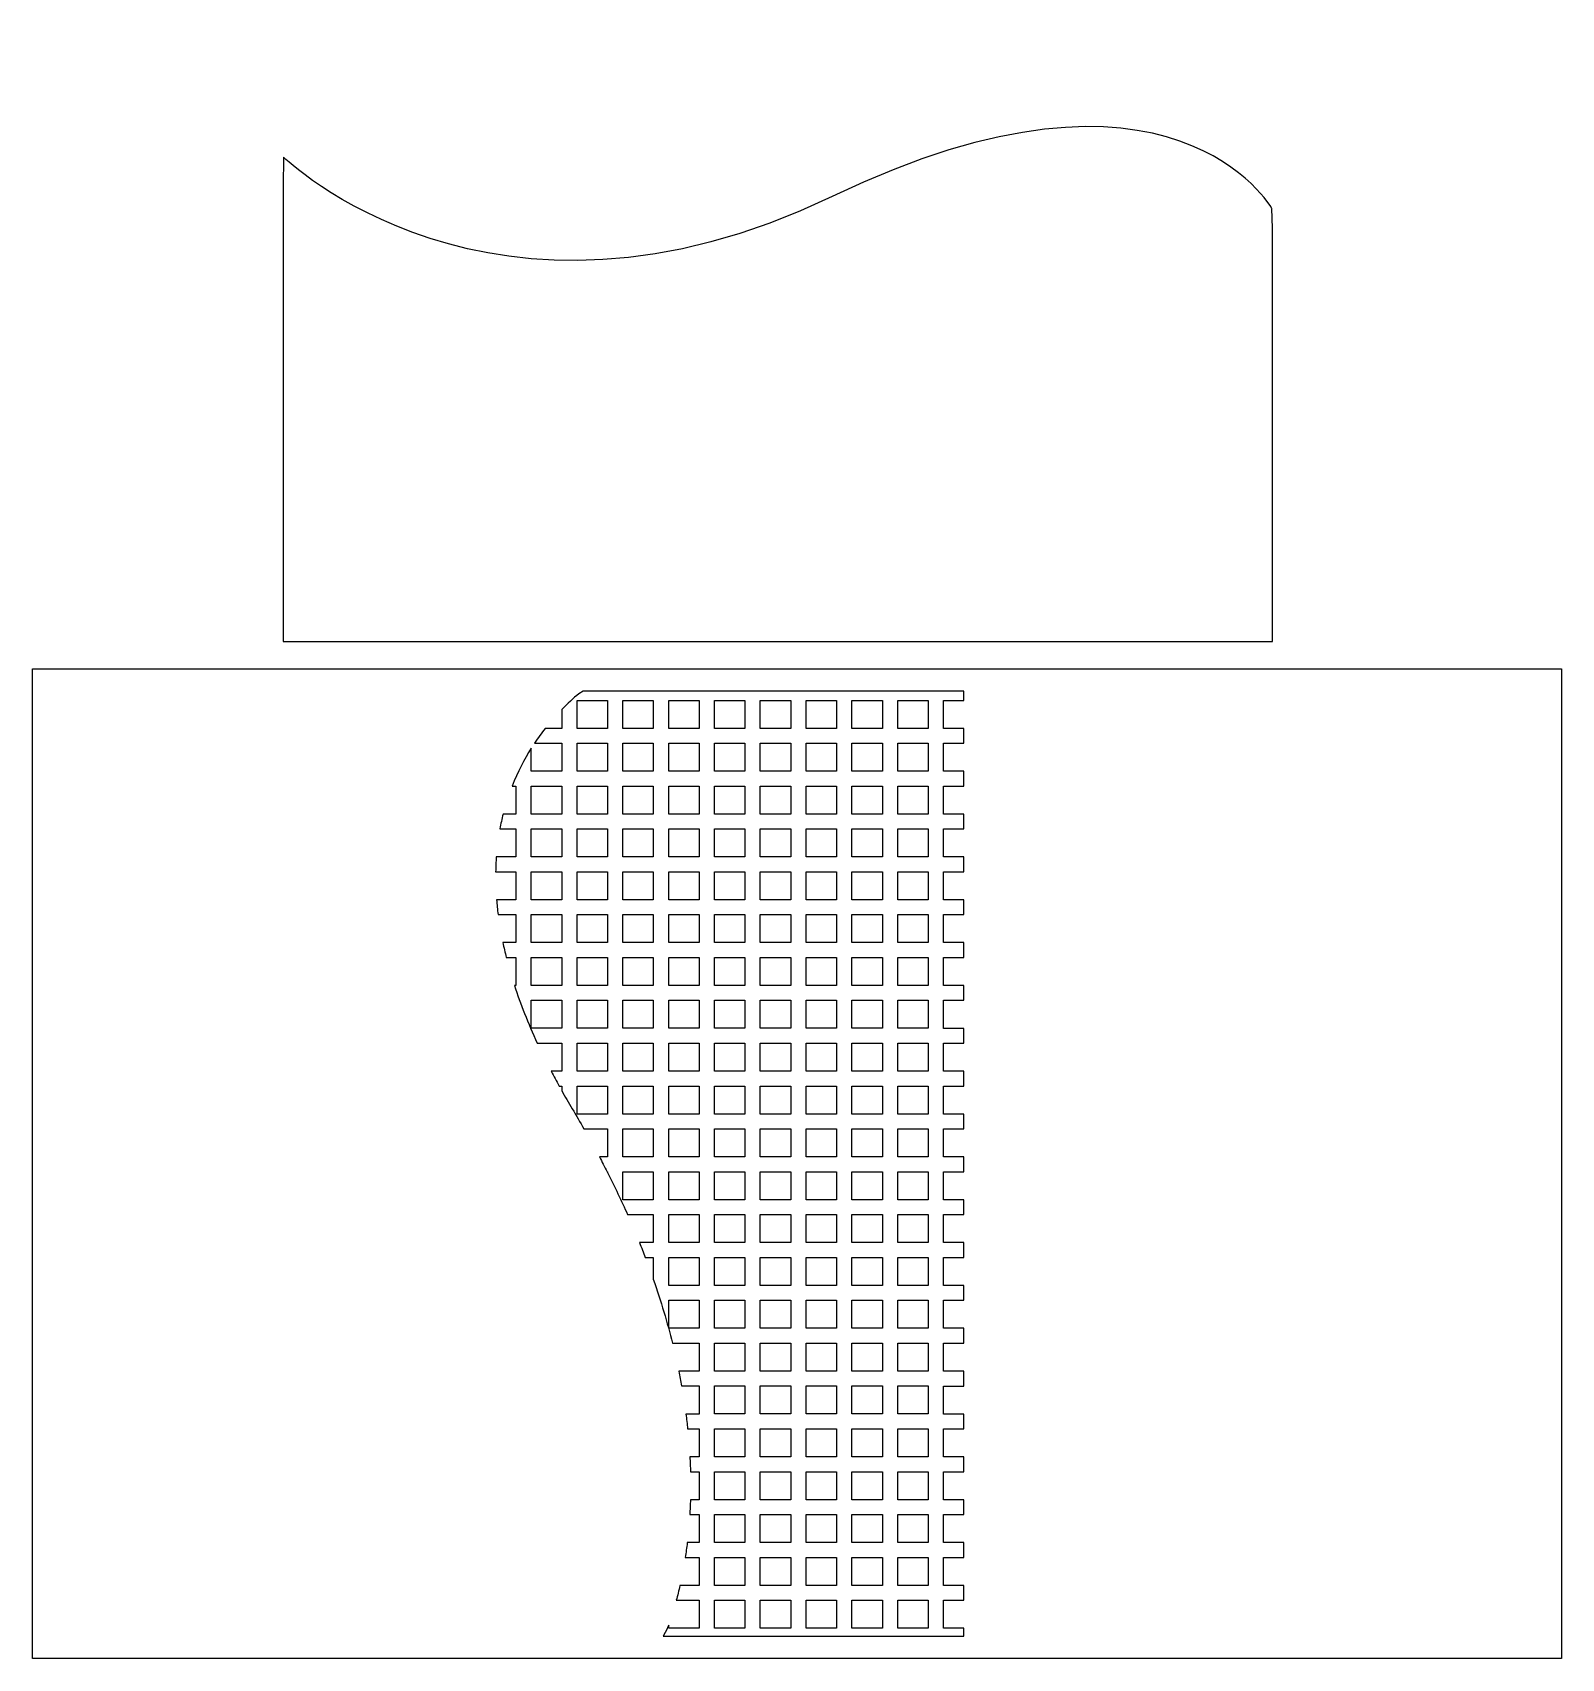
# Model space of a CAD drawing. Header units: centimetres. Extents: x -7.9 to 8.3, y -8.3 to 8.9.
import ezdxf

# ---------------------------------------------------------------- set-up
doc = ezdxf.new("R2010")
doc.units = ezdxf.units.CM
doc.header["$MEASUREMENT"] = 0
doc.layers.add('Layer 1', color=7, linetype='Continuous')

msp = doc.modelspace()

# ---------------------------------------------------------------- linework, layer by layer
at = {"layer": 'Layer 1', "color": 240}
for points, knots in [([(5.23875, 6.83591), (5.23875, 6.83591), (5.23875, 2.4615), (5.23875, 2.4615), (5.23875, 2.4615), (5.23875, 2.4615), (-5.23875, 2.4615), (-5.23875, 2.4615), (-5.23875, 2.4615), (-5.23875, 2.4615), (-5.23875, 7.27697), (-5.23875, 7.27697), (-5.23875, 7.27697), (-5.23875, 7.27697), (-5.23327, 7.58873), (-5.23327, 7.58873), (-5.23327, 7.58873), (-5.23327, 7.58873), (-3.02937, 5.43497), (0.57669, 7.17159), (0.57669, 7.17159), (4.18288, 8.90824), (5.23328, 7.04488), (5.23328, 7.04488), (5.23328, 7.04488), (5.23328, 7.04488), (5.23875, 6.83591), (5.23875, 6.83591)], [0, 0, 0, 0, 0.125, 0.125, 0.125, 0.125, 0.25, 0.25, 0.25, 0.25, 0.375, 0.375, 0.375, 0.375, 0.5, 0.5, 0.5, 0.5, 0.625, 0.625, 0.625, 0.625, 0.75, 0.75, 0.75, 0.75, 1, 1, 1, 1]), ([(-7.8922, 2.17419), (-7.8922, 2.17419), (-7.8922, -8.30331), (-7.8922, -8.30331), (-7.8922, -8.30331), (-7.8922, -8.30331), (8.3003, -8.30331), (8.3003, -8.30331), (8.3003, -8.30331), (8.3003, -8.30331), (8.3003, 2.17419), (8.3003, 2.17419), (8.3003, 2.17419), (8.3003, 2.17419), (-7.8922, 2.17419), (-7.8922, 2.17419)], [0, 0, 0, 0, 0.2, 0.2, 0.2, 0.2, 0.4, 0.4, 0.4, 0.4, 0.6, 0.6, 0.6, 0.6, 1, 1, 1, 1]), ([(1.9712, 1.83909), (1.9712, 1.83909), (1.75633, 1.83909), (1.75633, 1.83909), (1.75633, 1.83909), (1.75633, 1.83909), (1.75633, 1.54247), (1.75633, 1.54247), (1.75633, 1.54247), (1.75633, 1.54247), (1.9712, 1.54247), (1.9712, 1.54247), (1.9712, 1.54247), (1.9712, 1.54247), (1.9712, 1.38547), (1.9712, 1.38547), (1.9712, 1.38547), (1.9712, 1.38547), (1.75633, 1.38546), (1.75633, 1.38546), (1.75633, 1.38546), (1.75633, 1.38546), (1.75633, 1.08884), (1.75633, 1.08884), (1.75633, 1.08884), (1.75633, 1.08884), (1.9712, 1.08884), (1.9712, 1.08884), (1.9712, 1.08884), (1.9712, 1.08884), (1.9712, 0.93184), (1.9712, 0.93184), (1.9712, 0.93184), (1.9712, 0.93184), (1.75633, 0.93184), (1.75633, 0.93184), (1.75633, 0.93184), (1.75633, 0.93184), (1.75633, 0.63524), (1.75633, 0.63524), (1.75633, 0.63524), (1.75633, 0.63524), (1.9712, 0.63524), (1.9712, 0.63524), (1.9712, 0.63524), (1.9712, 0.63524), (1.9712, 0.47821), (1.9712, 0.47821), (1.9712, 0.47821), (1.9712, 0.47821), (1.75633, 0.47821), (1.75633, 0.47821), (1.75633, 0.47821), (1.75633, 0.47821), (1.75633, 0.18161), (1.75633, 0.18161), (1.75633, 0.18161), (1.75633, 0.18161), (1.9712, 0.18161), (1.9712, 0.18161), (1.9712, 0.18161), (1.9712, 0.18161), (1.9712, 0.02458), (1.9712, 0.02458), (1.9712, 0.02458), (1.9712, 0.02458), (1.75633, 0.02458), (1.75633, 0.02458), (1.75633, 0.02458), (1.75633, 0.02458), (1.75633, -0.27202), (1.75633, -0.27202), (1.75633, -0.27202), (1.75633, -0.27202), (1.9712, -0.27202), (1.9712, -0.27202), (1.9712, -0.27202), (1.9712, -0.27202), (1.9712, -0.42905), (1.9712, -0.42905), (1.9712, -0.42905), (1.9712, -0.42905), (1.75633, -0.42905), (1.75633, -0.42905), (1.75633, -0.42905), (1.75633, -0.42905), (1.75633, -0.72565), (1.75633, -0.72565), (1.75633, -0.72565), (1.75633, -0.72565), (1.9712, -0.72565), (1.9712, -0.72565), (1.9712, -0.72565), (1.9712, -0.72565), (1.9712, -0.88265), (1.9712, -0.88265), (1.9712, -0.88265), (1.9712, -0.88265), (1.75633, -0.88265), (1.75633, -0.88265), (1.75633, -0.88265), (1.75633, -0.88265), (1.75633, -1.17927), (1.75633, -1.17927), (1.75633, -1.17927), (1.75633, -1.17927), (1.9712, -1.17927), (1.9712, -1.17927), (1.9712, -1.17927), (1.9712, -1.17927), (1.9712, -1.33633), (1.9712, -1.33633), (1.9712, -1.33633), (1.9712, -1.33633), (1.75633, -1.33633), (1.75633, -1.33633), (1.75633, -1.33633), (1.75633, -1.33633), (1.75633, -1.63293), (1.75633, -1.63293), (1.75633, -1.63293), (1.75633, -1.63293), (1.9712, -1.63293), (1.9712, -1.63293), (1.9712, -1.63293), (1.9712, -1.63293), (1.9712, -1.78996), (1.9712, -1.78996), (1.9712, -1.78996), (1.9712, -1.78996), (1.75633, -1.78996), (1.75633, -1.78996), (1.75633, -1.78996), (1.75633, -1.78996), (1.75633, -2.08656), (1.75633, -2.08656), (1.75633, -2.08656), (1.75633, -2.08656), (1.9712, -2.08656), (1.9712, -2.08656), (1.9712, -2.08656), (1.9712, -2.08656), (1.9712, -2.24359), (1.9712, -2.24359), (1.9712, -2.24359), (1.9712, -2.24359), (1.75633, -2.24359), (1.75633, -2.24359), (1.75633, -2.24359), (1.75633, -2.24359), (1.75633, -2.54021), (1.75633, -2.54021), (1.75633, -2.54021), (1.75633, -2.54021), (1.9712, -2.54021), (1.9712, -2.54021), (1.9712, -2.54021), (1.9712, -2.54021), (1.9712, -2.69721), (1.9712, -2.69721), (1.9712, -2.69721), (1.9712, -2.69721), (1.75633, -2.69722), (1.75633, -2.69722), (1.75633, -2.69722), (1.75633, -2.69722), (1.75633, -2.99387), (1.75633, -2.99387), (1.75633, -2.99387), (1.75633, -2.99387), (1.9712, -2.99387), (1.9712, -2.99387), (1.9712, -2.99387), (1.9712, -2.99387), (1.9712, -3.15087), (1.9712, -3.15087), (1.9712, -3.15087), (1.9712, -3.15087), (1.75633, -3.15087), (1.75633, -3.15087), (1.75633, -3.15087), (1.75633, -3.15087), (1.75633, -3.44747), (1.75633, -3.44747), (1.75633, -3.44747), (1.75633, -3.44747), (1.9712, -3.44747), (1.9712, -3.44747), (1.9712, -3.44747), (1.9712, -3.44747), (1.9712, -3.6045), (1.9712, -3.6045), (1.9712, -3.6045), (1.9712, -3.6045), (1.75633, -3.6045), (1.75633, -3.6045), (1.75633, -3.6045), (1.75633, -3.6045), (1.75633, -3.90107), (1.75633, -3.90107), (1.75633, -3.90107), (1.75633, -3.90107), (1.9712, -3.90107), (1.9712, -3.90107), (1.9712, -3.90107), (1.9712, -3.90107), (1.9712, -4.05813), (1.9712, -4.05813), (1.9712, -4.05813), (1.9712, -4.05813), (1.75633, -4.05813), (1.75633, -4.05813), (1.75633, -4.05813), (1.75633, -4.05813), (1.75633, -4.3547), (1.75633, -4.3547), (1.75633, -4.3547), (1.75633, -4.3547), (1.9712, -4.3547), (1.9712, -4.3547), (1.9712, -4.3547), (1.9712, -4.3547), (1.9712, -4.51176), (1.9712, -4.51176), (1.9712, -4.51176), (1.9712, -4.51176), (1.75633, -4.51175), (1.75633, -4.51175), (1.75633, -4.51175), (1.75633, -4.51175), (1.75633, -4.80832), (1.75633, -4.80832), (1.75633, -4.80832), (1.75633, -4.80832), (1.9712, -4.80833), (1.9712, -4.80833), (1.9712, -4.80833), (1.9712, -4.80833), (1.9712, -4.96539), (1.9712, -4.96539), (1.9712, -4.96539), (1.9712, -4.96539), (1.75633, -4.96538), (1.75633, -4.96538), (1.75633, -4.96538), (1.75633, -4.96538), (1.75633, -5.26198), (1.75633, -5.26198), (1.75633, -5.26198), (1.75633, -5.26198), (1.9712, -5.26198), (1.9712, -5.26198), (1.9712, -5.26198), (1.9712, -5.26198), (1.9712, -5.41898), (1.9712, -5.41898), (1.9712, -5.41898), (1.9712, -5.41898), (1.75633, -5.41898), (1.75633, -5.41898), (1.75633, -5.41898), (1.75633, -5.41898), (1.75633, -5.71555), (1.75633, -5.71555), (1.75633, -5.71555), (1.75633, -5.71555), (1.9712, -5.71556), (1.9712, -5.71556), (1.9712, -5.71556), (1.9712, -5.71556), (1.9712, -5.87264), (1.9712, -5.87264), (1.9712, -5.87264), (1.9712, -5.87264), (1.75633, -5.87264), (1.75633, -5.87264), (1.75633, -5.87264), (1.75633, -5.87264), (1.75633, -6.16921), (1.75633, -6.16921), (1.75633, -6.16921), (1.75633, -6.16921), (1.9712, -6.16921), (1.9712, -6.16921), (1.9712, -6.16921), (1.9712, -6.16921), (1.9712, -6.32624), (1.9712, -6.32624), (1.9712, -6.32624), (1.9712, -6.32624), (1.75633, -6.32624), (1.75633, -6.32624), (1.75633, -6.32624), (1.75633, -6.32624), (1.75633, -6.62284), (1.75633, -6.62284), (1.75633, -6.62284), (1.75633, -6.62284), (1.9712, -6.62284), (1.9712, -6.62284), (1.9712, -6.62284), (1.9712, -6.62284), (1.9712, -6.77987), (1.9712, -6.77987), (1.9712, -6.77987), (1.9712, -6.77987), (1.75633, -6.77987), (1.75633, -6.77987), (1.75633, -6.77987), (1.75633, -6.77987), (1.75633, -7.07647), (1.75633, -7.07647), (1.75633, -7.07647), (1.75633, -7.07647), (1.9712, -7.07647), (1.9712, -7.07647), (1.9712, -7.07647), (1.9712, -7.07647), (1.9712, -7.2335), (1.9712, -7.2335), (1.9712, -7.2335), (1.9712, -7.2335), (1.75633, -7.2335), (1.75633, -7.2335), (1.75633, -7.2335), (1.75633, -7.2335), (1.75633, -7.53007), (1.75633, -7.53007), (1.75633, -7.53007), (1.75633, -7.53007), (1.9712, -7.53007), (1.9712, -7.53007), (1.9712, -7.53007), (1.9712, -7.53007), (1.9712, -7.68713), (1.9712, -7.68713), (1.9712, -7.68713), (1.9712, -7.68713), (1.75633, -7.68712), (1.75633, -7.68712), (1.75633, -7.68712), (1.75633, -7.68712), (1.75633, -7.98372), (1.75633, -7.98372), (1.75633, -7.98372), (1.75633, -7.98372), (1.9712, -7.98372), (1.9712, -7.98372), (1.9712, -7.98372), (1.9712, -7.98372), (1.9712, -8.06569), (1.9712, -8.06569), (1.9712, -8.06569), (1.9712, -8.06569), (-1.21264, -8.06569), (-1.21264, -8.06569), (-1.21264, -8.06569), (-1.21264, -8.06569), (-1.16922, -7.98946), (-1.16922, -7.98946), (-1.16922, -7.98946), (-1.16451, -7.97663), (-1.15977, -7.96332), (-1.15501, -7.94972), (-1.15501, -7.94972), (-1.15501, -7.94972), (-1.15501, -7.98372), (-1.15501, -7.98372), (-1.15501, -7.98372), (-1.15501, -7.98372), (-0.8323, -7.98372), (-0.8323, -7.98372), (-0.8323, -7.98372), (-0.8323, -7.98372), (-0.8323, -7.68712), (-0.8323, -7.68712), (-0.8323, -7.68712), (-0.8323, -7.68712), (-1.07429, -7.68712), (-1.07429, -7.68712), (-1.07429, -7.68712), (-1.06101, -7.63762), (-1.04804, -7.58523), (-1.03558, -7.53006), (-1.03558, -7.53006), (-1.03558, -7.53006), (-0.83227, -7.53007), (-0.83227, -7.53007), (-0.83227, -7.53007), (-0.83227, -7.53007), (-0.83227, -7.2335), (-0.83227, -7.2335), (-0.83227, -7.2335), (-0.83227, -7.2335), (-0.97941, -7.2335), (-0.97941, -7.2335), (-0.97941, -7.2335), (-0.97155, -7.18283), (-0.96433, -7.1305), (-0.95782, -7.07647), (-0.95782, -7.07647), (-0.95782, -7.07647), (-0.8323, -7.07647), (-0.8323, -7.07647), (-0.8323, -7.07647), (-0.8323, -7.07647), (-0.8323, -6.77987), (-0.8323, -6.77987), (-0.8323, -6.77987), (-0.8323, -6.77987), (-0.93136, -6.77987), (-0.93136, -6.77987), (-0.93136, -6.77987), (-0.92832, -6.7287), (-0.92599, -6.67642), (-0.92443, -6.62284), (-0.92443, -6.62284), (-0.92443, -6.62284), (-0.8323, -6.62284), (-0.8323, -6.62284), (-0.8323, -6.62284), (-0.8323, -6.62284), (-0.8323, -6.32624), (-0.8323, -6.32624), (-0.8323, -6.32624), (-0.8323, -6.32624), (-0.92408, -6.32624), (-0.92408, -6.32624), (-0.92408, -6.32624), (-0.92538, -6.27483), (-0.92744, -6.2225), (-0.93027, -6.16921), (-0.93027, -6.16921), (-0.93027, -6.16921), (-0.8323, -6.16921), (-0.8323, -6.16921), (-0.8323, -6.16921), (-0.8323, -6.16921), (-0.8323, -5.87264), (-0.8323, -5.87264), (-0.8323, -5.87264), (-0.8323, -5.87264), (-0.95385, -5.87264), (-0.95385, -5.87264), (-0.95385, -5.87264), (-0.95922, -5.82105), (-0.96539, -5.76866), (-0.97229, -5.71556), (-0.97229, -5.71556), (-0.97229, -5.71556), (-0.8323, -5.71556), (-0.8323, -5.71556), (-0.8323, -5.71556), (-0.8323, -5.71556), (-0.8323, -5.41867), (-0.8323, -5.41867), (-0.8323, -5.41867), (-0.8323, -5.41867), (-1.01817, -5.41867), (-1.01817, -5.41867), (-1.01817, -5.41867), (-1.02743, -5.36692), (-1.0373, -5.31464), (-1.04804, -5.26167), (-1.04804, -5.26167), (-1.04804, -5.26167), (-0.8323, -5.26166), (-0.8323, -5.26166), (-0.8323, -5.26166), (-0.8323, -5.26166), (-0.8323, -4.96506), (-0.8323, -4.96506), (-0.8323, -4.96506), (-0.8323, -4.96506), (-1.11511, -4.96507), (-1.11511, -4.96507), (-1.11511, -4.96507), (-1.16885, -4.74922), (-1.23579, -4.52393), (-1.31752, -4.2898), (-1.31752, -4.2898), (-1.31752, -4.2898), (-1.31752, -4.05787), (-1.31752, -4.05787), (-1.31752, -4.05787), (-1.31752, -4.05787), (-1.40242, -4.05786), (-1.40242, -4.05786), (-1.40242, -4.05786), (-1.42232, -4.00595), (-1.44293, -3.95359), (-1.46428, -3.9008), (-1.46428, -3.9008), (-1.46428, -3.9008), (-1.31752, -3.90081), (-1.31752, -3.90081), (-1.31752, -3.90081), (-1.31752, -3.90081), (-1.31752, -3.60424), (-1.31752, -3.60424), (-1.31752, -3.60424), (-1.31752, -3.60424), (-1.59046, -3.60423), (-1.59046, -3.60423), (-1.59046, -3.60423), (-1.65536, -3.459), (-1.72606, -3.31073), (-1.80274, -3.15973), (-1.80274, -3.15973), (-1.80274, -3.15973), (-1.80274, -3.1506), (-1.80274, -3.1506), (-1.80274, -3.1506), (-1.80274, -3.1506), (-1.80734, -3.15061), (-1.80734, -3.15061), (-1.80734, -3.15061), (-1.8338, -3.09859), (-1.86087, -3.04631), (-1.88883, -2.99358), (-1.88883, -2.99358), (-1.88883, -2.99358), (-1.80274, -2.99358), (-1.80274, -2.99358), (-1.80274, -2.99358), (-1.80274, -2.99358), (-1.80274, -2.69696), (-1.80274, -2.69696), (-1.80274, -2.69696), (-1.80274, -2.69696), (-2.05235, -2.69695), (-2.05235, -2.69695), (-2.05235, -2.69695), (-2.09251, -2.62662), (-2.13358, -2.55585), (-2.17641, -2.48441), (-2.17641, -2.48441), (-2.21533, -2.4194), (-2.25221, -2.3554), (-2.28793, -2.29198), (-2.28793, -2.29198), (-2.28793, -2.29198), (-2.28793, -2.24338), (-2.28793, -2.24338), (-2.28793, -2.24338), (-2.28793, -2.24338), (-2.31532, -2.24338), (-2.31532, -2.24338), (-2.31532, -2.24338), (-2.34466, -2.19044), (-2.37258, -2.13821), (-2.3997, -2.08635), (-2.3997, -2.08635), (-2.3997, -2.08635), (-2.28791, -2.08635), (-2.28791, -2.08635), (-2.28791, -2.08635), (-2.28791, -2.08635), (-2.28791, -1.78978), (-2.28791, -1.78978), (-2.28791, -1.78978), (-2.28791, -1.78978), (-2.5463, -1.78977), (-2.5463, -1.78977), (-2.5463, -1.78977), (-2.6452, -1.57636), (-2.72526, -1.37284), (-2.78855, -1.17911), (-2.78855, -1.17911), (-2.78855, -1.17911), (-2.77315, -1.17912), (-2.77315, -1.17912), (-2.77315, -1.17912), (-2.77315, -1.17912), (-2.77315, -0.8825), (-2.77315, -0.8825), (-2.77315, -0.8825), (-2.77315, -0.8825), (-2.87459, -0.88249), (-2.87459, -0.88249), (-2.87459, -0.88249), (-2.88803, -0.82936), (-2.90002, -0.77711), (-2.91092, -0.72549), (-2.91092, -0.72549), (-2.91092, -0.72549), (-2.77315, -0.72549), (-2.77315, -0.72549), (-2.77315, -0.72549), (-2.77315, -0.72549), (-2.77315, -0.42889), (-2.77315, -0.42889), (-2.77315, -0.42889), (-2.77315, -0.42889), (-2.9614, -0.42889), (-2.9614, -0.42889), (-2.9614, -0.42889), (-2.96823, -0.37563), (-2.97376, -0.32329), (-2.97788, -0.27186), (-2.97788, -0.27186), (-2.97788, -0.27186), (-2.77315, -0.27186), (-2.77315, -0.27186), (-2.77315, -0.27186), (-2.77315, -0.27186), (-2.77315, 0.02474), (-2.77315, 0.02474), (-2.77315, 0.02474), (-2.77315, 0.02474), (-2.98746, 0.02474), (-2.98746, 0.02474), (-2.98746, 0.02474), (-2.98659, 0.07821), (-2.98436, 0.13055), (-2.98069, 0.18177), (-2.98069, 0.18177), (-2.98069, 0.18177), (-2.77315, 0.18177), (-2.77315, 0.18177), (-2.77315, 0.18177), (-2.77315, 0.18177), (-2.77315, 0.47837), (-2.77315, 0.47837), (-2.77315, 0.47837), (-2.77315, 0.47837), (-2.94301, 0.47837), (-2.94301, 0.47837), (-2.94301, 0.47837), (-2.93298, 0.53219), (-2.92137, 0.58444), (-2.90843, 0.6354), (-2.90843, 0.6354), (-2.90843, 0.6354), (-2.77315, 0.6354), (-2.77315, 0.6354), (-2.77315, 0.6354), (-2.77315, 0.6354), (-2.77315, 0.932), (-2.77315, 0.932), (-2.77315, 0.932), (-2.77315, 0.932), (-2.81316, 0.93199), (-2.81316, 0.93199), (-2.81316, 0.93199), (-2.75498, 1.07963), (-2.68574, 1.21261), (-2.6107, 1.33164), (-2.6107, 1.33164), (-2.6107, 1.33164), (-2.6107, 1.08896), (-2.6107, 1.08896), (-2.6107, 1.08896), (-2.6107, 1.08896), (-2.28793, 1.08897), (-2.28793, 1.08897), (-2.28793, 1.08897), (-2.28793, 1.08897), (-2.28793, 1.38559), (-2.28793, 1.38559), (-2.28793, 1.38559), (-2.28793, 1.38559), (-2.57572, 1.3856), (-2.57572, 1.3856), (-2.57572, 1.3856), (-2.53863, 1.44114), (-2.50037, 1.49344), (-2.46163, 1.5426), (-2.46163, 1.5426), (-2.46163, 1.5426), (-2.28801, 1.5426), (-2.28801, 1.5426), (-2.28801, 1.5426), (-2.28801, 1.5426), (-2.28801, 1.7404), (-2.28801, 1.7404), (-2.28801, 1.7404), (-2.22599, 1.80403), (-2.16487, 1.86007), (-2.10703, 1.90883), (-2.10703, 1.90883), (-2.10703, 1.90883), (-2.05927, 1.93616), (-2.05927, 1.93616), (-2.05927, 1.93616), (-2.05927, 1.93616), (-2.03282, 1.93617), (-2.03282, 1.93617), (-2.03282, 1.93617), (-2.03282, 1.93617), (-2.03282, 1.93609), (-2.03282, 1.93609), (-2.03282, 1.93609), (-2.03282, 1.93609), (1.9712, 1.93609), (1.9712, 1.93609), (1.9712, 1.93609), (1.9712, 1.93609), (1.9712, 1.83909), (1.9712, 1.83909)], [0, 0, 0, 0, 0.00568182, 0.00568182, 0.00568182, 0.00568182, 0.01136364, 0.01136364, 0.01136364, 0.01136364, 0.01704545, 0.01704545, 0.01704545, 0.01704545, 0.02272727, 0.02272727, 0.02272727, 0.02272727, 0.02840909, 0.02840909, 0.02840909, 0.02840909, 0.03409091, 0.03409091, 0.03409091, 0.03409091, 0.03977273, 0.03977273, 0.03977273, 0.03977273, 0.04545455, 0.04545455, 0.04545455, 0.04545455, 0.05113636, 0.05113636, 0.05113636, 0.05113636, 0.05681818, 0.05681818, 0.05681818, 0.05681818, 0.0625, 0.0625, 0.0625, 0.0625, 0.06818182, 0.06818182, 0.06818182, 0.06818182, 0.07386364, 0.07386364, 0.07386364, 0.07386364, 0.07954545, 0.07954545, 0.07954545, 0.07954545, 0.08522727, 0.08522727, 0.08522727, 0.08522727, 0.09090909, 0.09090909, 0.09090909, 0.09090909, 0.09659091, 0.09659091, 0.09659091, 0.09659091, 0.10227273, 0.10227273, 0.10227273, 0.10227273, 0.10795455, 0.10795455, 0.10795455, 0.10795455, 0.11363636, 0.11363636, 0.11363636, 0.11363636, 0.11931818, 0.11931818, 0.11931818, 0.11931818, 0.125, 0.125, 0.125, 0.125, 0.13068182, 0.13068182, 0.13068182, 0.13068182, 0.13636364, 0.13636364, 0.13636364, 0.13636364, 0.14204545, 0.14204545, 0.14204545, 0.14204545, 0.14772727, 0.14772727, 0.14772727, 0.14772727, 0.15340909, 0.15340909, 0.15340909, 0.15340909, 0.15909091, 0.15909091, 0.15909091, 0.15909091, 0.16477273, 0.16477273, 0.16477273, 0.16477273, 0.17045455, 0.17045455, 0.17045455, 0.17045455, 0.17613636, 0.17613636, 0.17613636, 0.17613636, 0.18181818, 0.18181818, 0.18181818, 0.18181818, 0.1875, 0.1875, 0.1875, 0.1875, 0.19318182, 0.19318182, 0.19318182, 0.19318182, 0.19886364, 0.19886364, 0.19886364, 0.19886364, 0.20454545, 0.20454545, 0.20454545, 0.20454545, 0.21022727, 0.21022727, 0.21022727, 0.21022727, 0.21590909, 0.21590909, 0.21590909, 0.21590909, 0.22159091, 0.22159091, 0.22159091, 0.22159091, 0.22727273, 0.22727273, 0.22727273, 0.22727273, 0.23295455, 0.23295455, 0.23295455, 0.23295455, 0.23863636, 0.23863636, 0.23863636, 0.23863636, 0.24431818, 0.24431818, 0.24431818, 0.24431818, 0.25, 0.25, 0.25, 0.25, 0.25568182, 0.25568182, 0.25568182, 0.25568182, 0.26136364, 0.26136364, 0.26136364, 0.26136364, 0.26704545, 0.26704545, 0.26704545, 0.26704545, 0.27272727, 0.27272727, 0.27272727, 0.27272727, 0.27840909, 0.27840909, 0.27840909, 0.27840909, 0.28409091, 0.28409091, 0.28409091, 0.28409091, 0.28977273, 0.28977273, 0.28977273, 0.28977273, 0.29545455, 0.29545455, 0.29545455, 0.29545455, 0.30113636, 0.30113636, 0.30113636, 0.30113636, 0.30681818, 0.30681818, 0.30681818, 0.30681818, 0.3125, 0.3125, 0.3125, 0.3125, 0.31818182, 0.31818182, 0.31818182, 0.31818182, 0.32386364, 0.32386364, 0.32386364, 0.32386364, 0.32954545, 0.32954545, 0.32954545, 0.32954545, 0.33522727, 0.33522727, 0.33522727, 0.33522727, 0.34090909, 0.34090909, 0.34090909, 0.34090909, 0.34659091, 0.34659091, 0.34659091, 0.34659091, 0.35227273, 0.35227273, 0.35227273, 0.35227273, 0.35795455, 0.35795455, 0.35795455, 0.35795455, 0.36363636, 0.36363636, 0.36363636, 0.36363636, 0.36931818, 0.36931818, 0.36931818, 0.36931818, 0.375, 0.375, 0.375, 0.375, 0.38068182, 0.38068182, 0.38068182, 0.38068182, 0.38636364, 0.38636364, 0.38636364, 0.38636364, 0.39204545, 0.39204545, 0.39204545, 0.39204545, 0.39772727, 0.39772727, 0.39772727, 0.39772727, 0.40340909, 0.40340909, 0.40340909, 0.40340909, 0.40909091, 0.40909091, 0.40909091, 0.40909091, 0.41477273, 0.41477273, 0.41477273, 0.41477273, 0.42045455, 0.42045455, 0.42045455, 0.42045455, 0.42613636, 0.42613636, 0.42613636, 0.42613636, 0.43181818, 0.43181818, 0.43181818, 0.43181818, 0.4375, 0.4375, 0.4375, 0.4375, 0.44318182, 0.44318182, 0.44318182, 0.44318182, 0.44886364, 0.44886364, 0.44886364, 0.44886364, 0.45454545, 0.45454545, 0.45454545, 0.45454545, 0.46022727, 0.46022727, 0.46022727, 0.46022727, 0.46590909, 0.46590909, 0.46590909, 0.46590909, 0.47159091, 0.47159091, 0.47159091, 0.47159091, 0.47727273, 0.47727273, 0.47727273, 0.47727273, 0.48295455, 0.48295455, 0.48295455, 0.48295455, 0.48863636, 0.48863636, 0.48863636, 0.48863636, 0.49431818, 0.49431818, 0.49431818, 0.49431818, 0.5, 0.5, 0.5, 0.5, 0.50568182, 0.50568182, 0.50568182, 0.50568182, 0.51136364, 0.51136364, 0.51136364, 0.51136364, 0.51704545, 0.51704545, 0.51704545, 0.51704545, 0.52272727, 0.52272727, 0.52272727, 0.52272727, 0.52840909, 0.52840909, 0.52840909, 0.52840909, 0.53409091, 0.53409091, 0.53409091, 0.53409091, 0.53977273, 0.53977273, 0.53977273, 0.53977273, 0.54545455, 0.54545455, 0.54545455, 0.54545455, 0.55113636, 0.55113636, 0.55113636, 0.55113636, 0.55681818, 0.55681818, 0.55681818, 0.55681818, 0.5625, 0.5625, 0.5625, 0.5625, 0.56818182, 0.56818182, 0.56818182, 0.56818182, 0.57386364, 0.57386364, 0.57386364, 0.57386364, 0.57954545, 0.57954545, 0.57954545, 0.57954545, 0.58522727, 0.58522727, 0.58522727, 0.58522727, 0.59090909, 0.59090909, 0.59090909, 0.59090909, 0.59659091, 0.59659091, 0.59659091, 0.59659091, 0.60227273, 0.60227273, 0.60227273, 0.60227273, 0.60795455, 0.60795455, 0.60795455, 0.60795455, 0.61363636, 0.61363636, 0.61363636, 0.61363636, 0.61931818, 0.61931818, 0.61931818, 0.61931818, 0.625, 0.625, 0.625, 0.625, 0.63068182, 0.63068182, 0.63068182, 0.63068182, 0.63636364, 0.63636364, 0.63636364, 0.63636364, 0.64204545, 0.64204545, 0.64204545, 0.64204545, 0.64772727, 0.64772727, 0.64772727, 0.64772727, 0.65340909, 0.65340909, 0.65340909, 0.65340909, 0.65909091, 0.65909091, 0.65909091, 0.65909091, 0.66477273, 0.66477273, 0.66477273, 0.66477273, 0.67045455, 0.67045455, 0.67045455, 0.67045455, 0.67613636, 0.67613636, 0.67613636, 0.67613636, 0.68181818, 0.68181818, 0.68181818, 0.68181818, 0.6875, 0.6875, 0.6875, 0.6875, 0.69318182, 0.69318182, 0.69318182, 0.69318182, 0.69886364, 0.69886364, 0.69886364, 0.69886364, 0.70454545, 0.70454545, 0.70454545, 0.70454545, 0.71022727, 0.71022727, 0.71022727, 0.71022727, 0.71590909, 0.71590909, 0.71590909, 0.71590909, 0.72159091, 0.72159091, 0.72159091, 0.72159091, 0.72727273, 0.72727273, 0.72727273, 0.72727273, 0.73295455, 0.73295455, 0.73295455, 0.73295455, 0.73863636, 0.73863636, 0.73863636, 0.73863636, 0.74431818, 0.74431818, 0.74431818, 0.74431818, 0.75, 0.75, 0.75, 0.75, 0.75568182, 0.75568182, 0.75568182, 0.75568182, 0.76136364, 0.76136364, 0.76136364, 0.76136364, 0.76704545, 0.76704545, 0.76704545, 0.76704545, 0.77272727, 0.77272727, 0.77272727, 0.77272727, 0.77840909, 0.77840909, 0.77840909, 0.77840909, 0.78409091, 0.78409091, 0.78409091, 0.78409091, 0.78977273, 0.78977273, 0.78977273, 0.78977273, 0.79545455, 0.79545455, 0.79545455, 0.79545455, 0.80113636, 0.80113636, 0.80113636, 0.80113636, 0.80681818, 0.80681818, 0.80681818, 0.80681818, 0.8125, 0.8125, 0.8125, 0.8125, 0.81818182, 0.81818182, 0.81818182, 0.81818182, 0.82386364, 0.82386364, 0.82386364, 0.82386364, 0.82954545, 0.82954545, 0.82954545, 0.82954545, 0.83522727, 0.83522727, 0.83522727, 0.83522727, 0.84090909, 0.84090909, 0.84090909, 0.84090909, 0.84659091, 0.84659091, 0.84659091, 0.84659091, 0.85227273, 0.85227273, 0.85227273, 0.85227273, 0.85795455, 0.85795455, 0.85795455, 0.85795455, 0.86363636, 0.86363636, 0.86363636, 0.86363636, 0.86931818, 0.86931818, 0.86931818, 0.86931818, 0.875, 0.875, 0.875, 0.875, 0.88068182, 0.88068182, 0.88068182, 0.88068182, 0.88636364, 0.88636364, 0.88636364, 0.88636364, 0.89204545, 0.89204545, 0.89204545, 0.89204545, 0.89772727, 0.89772727, 0.89772727, 0.89772727, 0.90340909, 0.90340909, 0.90340909, 0.90340909, 0.90909091, 0.90909091, 0.90909091, 0.90909091, 0.91477273, 0.91477273, 0.91477273, 0.91477273, 0.92045455, 0.92045455, 0.92045455, 0.92045455, 0.92613636, 0.92613636, 0.92613636, 0.92613636, 0.93181818, 0.93181818, 0.93181818, 0.93181818, 0.9375, 0.9375, 0.9375, 0.9375, 0.94318182, 0.94318182, 0.94318182, 0.94318182, 0.94886364, 0.94886364, 0.94886364, 0.94886364, 0.95454545, 0.95454545, 0.95454545, 0.95454545, 0.96022727, 0.96022727, 0.96022727, 0.96022727, 0.96590909, 0.96590909, 0.96590909, 0.96590909, 0.97159091, 0.97159091, 0.97159091, 0.97159091, 0.97727273, 0.97727273, 0.97727273, 0.97727273, 0.98295455, 0.98295455, 0.98295455, 0.98295455, 0.98863636, 0.98863636, 0.98863636, 0.98863636, 1, 1, 1, 1]), ([(-2.1255, 1.54247), (-2.1255, 1.54247), (-1.80279, 1.54247), (-1.80279, 1.54247), (-1.80279, 1.54247), (-1.80279, 1.54247), (-1.80279, 1.83909), (-1.80279, 1.83909), (-1.80279, 1.83909), (-1.80279, 1.83909), (-2.1255, 1.83909), (-2.1255, 1.83909), (-2.1255, 1.83909), (-2.1255, 1.83909), (-2.1255, 1.54247), (-2.1255, 1.54247)], [0, 0, 0, 0, 0.2, 0.2, 0.2, 0.2, 0.4, 0.4, 0.4, 0.4, 0.6, 0.6, 0.6, 0.6, 1, 1, 1, 1]), ([(-1.31757, 1.83909), (-1.31757, 1.83909), (-1.64034, 1.83909), (-1.64034, 1.83909), (-1.64034, 1.83909), (-1.64034, 1.83909), (-1.64034, 1.54247), (-1.64034, 1.54247), (-1.64034, 1.54247), (-1.64034, 1.54247), (-1.31757, 1.54247), (-1.31757, 1.54247), (-1.31757, 1.54247), (-1.31757, 1.54247), (-1.31757, 1.83909), (-1.31757, 1.83909)], [0, 0, 0, 0, 0.2, 0.2, 0.2, 0.2, 0.4, 0.4, 0.4, 0.4, 0.6, 0.6, 0.6, 0.6, 1, 1, 1, 1]), ([(-0.83233, 1.83909), (-0.83233, 1.83909), (-1.15504, 1.83909), (-1.15504, 1.83909), (-1.15504, 1.83909), (-1.15504, 1.83909), (-1.15504, 1.54247), (-1.15504, 1.54247), (-1.15504, 1.54247), (-1.15504, 1.54247), (-0.83233, 1.54247), (-0.83233, 1.54247), (-0.83233, 1.54247), (-0.83233, 1.54247), (-0.83233, 1.83909), (-0.83233, 1.83909)], [0, 0, 0, 0, 0.2, 0.2, 0.2, 0.2, 0.4, 0.4, 0.4, 0.4, 0.6, 0.6, 0.6, 0.6, 1, 1, 1, 1]), ([(-0.34713, 1.83909), (-0.34713, 1.83909), (-0.66985, 1.83909), (-0.66985, 1.83909), (-0.66985, 1.83909), (-0.66985, 1.83909), (-0.66985, 1.54247), (-0.66985, 1.54247), (-0.66985, 1.54247), (-0.66985, 1.54247), (-0.34713, 1.54247), (-0.34713, 1.54247), (-0.34713, 1.54247), (-0.34713, 1.54247), (-0.34713, 1.83909), (-0.34713, 1.83909)], [0, 0, 0, 0, 0.2, 0.2, 0.2, 0.2, 0.4, 0.4, 0.4, 0.4, 0.6, 0.6, 0.6, 0.6, 1, 1, 1, 1]), ([(0.13814, 1.83909), (0.13814, 1.83909), (-0.1846, 1.83909), (-0.1846, 1.83909), (-0.1846, 1.83909), (-0.1846, 1.83909), (-0.1846, 1.54247), (-0.1846, 1.54247), (-0.1846, 1.54247), (-0.1846, 1.54247), (0.13814, 1.54247), (0.13814, 1.54247), (0.13814, 1.54247), (0.13814, 1.54247), (0.13814, 1.83909), (0.13814, 1.83909)], [0, 0, 0, 0, 0.2, 0.2, 0.2, 0.2, 0.4, 0.4, 0.4, 0.4, 0.6, 0.6, 0.6, 0.6, 1, 1, 1, 1]), ([(0.62338, 1.83909), (0.62338, 1.83909), (0.30067, 1.83909), (0.30067, 1.83909), (0.30067, 1.83909), (0.30067, 1.83909), (0.30067, 1.54247), (0.30067, 1.54247), (0.30067, 1.54247), (0.30067, 1.54247), (0.62338, 1.54247), (0.62338, 1.54247), (0.62338, 1.54247), (0.62338, 1.54247), (0.62338, 1.83909), (0.62338, 1.83909)], [0, 0, 0, 0, 0.2, 0.2, 0.2, 0.2, 0.4, 0.4, 0.4, 0.4, 0.6, 0.6, 0.6, 0.6, 1, 1, 1, 1]), ([(1.1086, 1.83909), (1.1086, 1.83909), (0.78584, 1.83909), (0.78584, 1.83909), (0.78584, 1.83909), (0.78584, 1.83909), (0.78584, 1.54247), (0.78584, 1.54247), (0.78584, 1.54247), (0.78584, 1.54247), (1.1086, 1.54247), (1.1086, 1.54247), (1.1086, 1.54247), (1.1086, 1.54247), (1.1086, 1.83909), (1.1086, 1.83909)], [0, 0, 0, 0, 0.2, 0.2, 0.2, 0.2, 0.4, 0.4, 0.4, 0.4, 0.6, 0.6, 0.6, 0.6, 1, 1, 1, 1]), ([(1.5938, 1.83909), (1.5938, 1.83909), (1.27108, 1.83909), (1.27108, 1.83909), (1.27108, 1.83909), (1.27108, 1.83909), (1.27108, 1.54247), (1.27108, 1.54247), (1.27108, 1.54247), (1.27108, 1.54247), (1.5938, 1.54247), (1.5938, 1.54247), (1.5938, 1.54247), (1.5938, 1.54247), (1.5938, 1.83909), (1.5938, 1.83909)], [0, 0, 0, 0, 0.2, 0.2, 0.2, 0.2, 0.4, 0.4, 0.4, 0.4, 0.6, 0.6, 0.6, 0.6, 1, 1, 1, 1]), ([(-2.1255, 1.08884), (-2.1255, 1.08884), (-1.80279, 1.08884), (-1.80279, 1.08884), (-1.80279, 1.08884), (-1.80279, 1.08884), (-1.80279, 1.38546), (-1.80279, 1.38546), (-1.80279, 1.38546), (-1.80279, 1.38546), (-2.1255, 1.38546), (-2.1255, 1.38546), (-2.1255, 1.38546), (-2.1255, 1.38546), (-2.1255, 1.08884), (-2.1255, 1.08884)], [0, 0, 0, 0, 0.2, 0.2, 0.2, 0.2, 0.4, 0.4, 0.4, 0.4, 0.6, 0.6, 0.6, 0.6, 1, 1, 1, 1]), ([(-1.31757, 1.38546), (-1.31757, 1.38546), (-1.64034, 1.38546), (-1.64034, 1.38546), (-1.64034, 1.38546), (-1.64034, 1.38546), (-1.64034, 1.08884), (-1.64034, 1.08884), (-1.64034, 1.08884), (-1.64034, 1.08884), (-1.31757, 1.08884), (-1.31757, 1.08884), (-1.31757, 1.08884), (-1.31757, 1.08884), (-1.31757, 1.38546), (-1.31757, 1.38546)], [0, 0, 0, 0, 0.2, 0.2, 0.2, 0.2, 0.4, 0.4, 0.4, 0.4, 0.6, 0.6, 0.6, 0.6, 1, 1, 1, 1]), ([(-0.83233, 1.38546), (-0.83233, 1.38546), (-1.15504, 1.38546), (-1.15504, 1.38546), (-1.15504, 1.38546), (-1.15504, 1.38546), (-1.15504, 1.08884), (-1.15504, 1.08884), (-1.15504, 1.08884), (-1.15504, 1.08884), (-0.83233, 1.08884), (-0.83233, 1.08884), (-0.83233, 1.08884), (-0.83233, 1.08884), (-0.83233, 1.38546), (-0.83233, 1.38546)], [0, 0, 0, 0, 0.2, 0.2, 0.2, 0.2, 0.4, 0.4, 0.4, 0.4, 0.6, 0.6, 0.6, 0.6, 1, 1, 1, 1]), ([(-0.34713, 1.38546), (-0.34713, 1.38546), (-0.66985, 1.38546), (-0.66985, 1.38546), (-0.66985, 1.38546), (-0.66985, 1.38546), (-0.66985, 1.08884), (-0.66985, 1.08884), (-0.66985, 1.08884), (-0.66985, 1.08884), (-0.34713, 1.08884), (-0.34713, 1.08884), (-0.34713, 1.08884), (-0.34713, 1.08884), (-0.34713, 1.38546), (-0.34713, 1.38546)], [0, 0, 0, 0, 0.2, 0.2, 0.2, 0.2, 0.4, 0.4, 0.4, 0.4, 0.6, 0.6, 0.6, 0.6, 1, 1, 1, 1]), ([(0.13814, 1.38546), (0.13814, 1.38546), (-0.1846, 1.38546), (-0.1846, 1.38546), (-0.1846, 1.38546), (-0.1846, 1.38546), (-0.1846, 1.08884), (-0.1846, 1.08884), (-0.1846, 1.08884), (-0.1846, 1.08884), (0.13814, 1.08884), (0.13814, 1.08884), (0.13814, 1.08884), (0.13814, 1.08884), (0.13814, 1.38546), (0.13814, 1.38546)], [0, 0, 0, 0, 0.2, 0.2, 0.2, 0.2, 0.4, 0.4, 0.4, 0.4, 0.6, 0.6, 0.6, 0.6, 1, 1, 1, 1]), ([(0.62338, 1.38546), (0.62338, 1.38546), (0.30067, 1.38546), (0.30067, 1.38546), (0.30067, 1.38546), (0.30067, 1.38546), (0.30067, 1.08884), (0.30067, 1.08884), (0.30067, 1.08884), (0.30067, 1.08884), (0.62338, 1.08884), (0.62338, 1.08884), (0.62338, 1.08884), (0.62338, 1.08884), (0.62338, 1.38546), (0.62338, 1.38546)], [0, 0, 0, 0, 0.2, 0.2, 0.2, 0.2, 0.4, 0.4, 0.4, 0.4, 0.6, 0.6, 0.6, 0.6, 1, 1, 1, 1]), ([(1.1086, 1.38546), (1.1086, 1.38546), (0.78584, 1.38546), (0.78584, 1.38546), (0.78584, 1.38546), (0.78584, 1.38546), (0.78584, 1.08884), (0.78584, 1.08884), (0.78584, 1.08884), (0.78584, 1.08884), (1.1086, 1.08884), (1.1086, 1.08884), (1.1086, 1.08884), (1.1086, 1.08884), (1.1086, 1.38546), (1.1086, 1.38546)], [0, 0, 0, 0, 0.2, 0.2, 0.2, 0.2, 0.4, 0.4, 0.4, 0.4, 0.6, 0.6, 0.6, 0.6, 1, 1, 1, 1]), ([(1.5938, 1.38546), (1.5938, 1.38546), (1.27108, 1.38546), (1.27108, 1.38546), (1.27108, 1.38546), (1.27108, 1.38546), (1.27108, 1.08884), (1.27108, 1.08884), (1.27108, 1.08884), (1.27108, 1.08884), (1.5938, 1.08884), (1.5938, 1.08884), (1.5938, 1.08884), (1.5938, 1.08884), (1.5938, 1.38546), (1.5938, 1.38546)], [0, 0, 0, 0, 0.2, 0.2, 0.2, 0.2, 0.4, 0.4, 0.4, 0.4, 0.6, 0.6, 0.6, 0.6, 1, 1, 1, 1]), ([(-2.61075, 0.63526), (-2.61075, 0.63526), (-2.28798, 0.63526), (-2.28798, 0.63526), (-2.28798, 0.63526), (-2.28798, 0.63526), (-2.28798, 0.93186), (-2.28798, 0.93186), (-2.28798, 0.93186), (-2.28798, 0.93186), (-2.61075, 0.93186), (-2.61075, 0.93186), (-2.61075, 0.93186), (-2.61075, 0.93186), (-2.61075, 0.63526), (-2.61075, 0.63526)], [0, 0, 0, 0, 0.2, 0.2, 0.2, 0.2, 0.4, 0.4, 0.4, 0.4, 0.6, 0.6, 0.6, 0.6, 1, 1, 1, 1]), ([(-2.1255, 0.63526), (-2.1255, 0.63526), (-1.80279, 0.63526), (-1.80279, 0.63526), (-1.80279, 0.63526), (-1.80279, 0.63526), (-1.80279, 0.93186), (-1.80279, 0.93186), (-1.80279, 0.93186), (-1.80279, 0.93186), (-2.1255, 0.93186), (-2.1255, 0.93186), (-2.1255, 0.93186), (-2.1255, 0.93186), (-2.1255, 0.63526), (-2.1255, 0.63526)], [0, 0, 0, 0, 0.2, 0.2, 0.2, 0.2, 0.4, 0.4, 0.4, 0.4, 0.6, 0.6, 0.6, 0.6, 1, 1, 1, 1]), ([(-1.31757, 0.93186), (-1.31757, 0.93186), (-1.64034, 0.93186), (-1.64034, 0.93186), (-1.64034, 0.93186), (-1.64034, 0.93186), (-1.64034, 0.63526), (-1.64034, 0.63526), (-1.64034, 0.63526), (-1.64034, 0.63526), (-1.31757, 0.63526), (-1.31757, 0.63526), (-1.31757, 0.63526), (-1.31757, 0.63526), (-1.31757, 0.93186), (-1.31757, 0.93186)], [0, 0, 0, 0, 0.2, 0.2, 0.2, 0.2, 0.4, 0.4, 0.4, 0.4, 0.6, 0.6, 0.6, 0.6, 1, 1, 1, 1]), ([(-0.83233, 0.93186), (-0.83233, 0.93186), (-1.15504, 0.93186), (-1.15504, 0.93186), (-1.15504, 0.93186), (-1.15504, 0.93186), (-1.15504, 0.63526), (-1.15504, 0.63526), (-1.15504, 0.63526), (-1.15504, 0.63526), (-0.83233, 0.63526), (-0.83233, 0.63526), (-0.83233, 0.63526), (-0.83233, 0.63526), (-0.83233, 0.93186), (-0.83233, 0.93186)], [0, 0, 0, 0, 0.2, 0.2, 0.2, 0.2, 0.4, 0.4, 0.4, 0.4, 0.6, 0.6, 0.6, 0.6, 1, 1, 1, 1]), ([(-0.34713, 0.93186), (-0.34713, 0.93186), (-0.66985, 0.93186), (-0.66985, 0.93186), (-0.66985, 0.93186), (-0.66985, 0.93186), (-0.66985, 0.63526), (-0.66985, 0.63526), (-0.66985, 0.63526), (-0.66985, 0.63526), (-0.34713, 0.63526), (-0.34713, 0.63526), (-0.34713, 0.63526), (-0.34713, 0.63526), (-0.34713, 0.93186), (-0.34713, 0.93186)], [0, 0, 0, 0, 0.2, 0.2, 0.2, 0.2, 0.4, 0.4, 0.4, 0.4, 0.6, 0.6, 0.6, 0.6, 1, 1, 1, 1]), ([(0.13814, 0.93186), (0.13814, 0.93186), (-0.1846, 0.93186), (-0.1846, 0.93186), (-0.1846, 0.93186), (-0.1846, 0.93186), (-0.1846, 0.63526), (-0.1846, 0.63526), (-0.1846, 0.63526), (-0.1846, 0.63526), (0.13814, 0.63526), (0.13814, 0.63526), (0.13814, 0.63526), (0.13814, 0.63526), (0.13814, 0.93186), (0.13814, 0.93186)], [0, 0, 0, 0, 0.2, 0.2, 0.2, 0.2, 0.4, 0.4, 0.4, 0.4, 0.6, 0.6, 0.6, 0.6, 1, 1, 1, 1]), ([(0.62338, 0.93186), (0.62338, 0.93186), (0.30067, 0.93186), (0.30067, 0.93186), (0.30067, 0.93186), (0.30067, 0.93186), (0.30067, 0.63526), (0.30067, 0.63526), (0.30067, 0.63526), (0.30067, 0.63526), (0.62338, 0.63526), (0.62338, 0.63526), (0.62338, 0.63526), (0.62338, 0.63526), (0.62338, 0.93186), (0.62338, 0.93186)], [0, 0, 0, 0, 0.2, 0.2, 0.2, 0.2, 0.4, 0.4, 0.4, 0.4, 0.6, 0.6, 0.6, 0.6, 1, 1, 1, 1]), ([(1.1086, 0.93186), (1.1086, 0.93186), (0.78584, 0.93186), (0.78584, 0.93186), (0.78584, 0.93186), (0.78584, 0.93186), (0.78584, 0.63526), (0.78584, 0.63526), (0.78584, 0.63526), (0.78584, 0.63526), (1.1086, 0.63526), (1.1086, 0.63526), (1.1086, 0.63526), (1.1086, 0.63526), (1.1086, 0.93186), (1.1086, 0.93186)], [0, 0, 0, 0, 0.2, 0.2, 0.2, 0.2, 0.4, 0.4, 0.4, 0.4, 0.6, 0.6, 0.6, 0.6, 1, 1, 1, 1]), ([(1.5938, 0.93186), (1.5938, 0.93186), (1.27108, 0.93186), (1.27108, 0.93186), (1.27108, 0.93186), (1.27108, 0.93186), (1.27108, 0.63526), (1.27108, 0.63526), (1.27108, 0.63526), (1.27108, 0.63526), (1.5938, 0.63526), (1.5938, 0.63526), (1.5938, 0.63526), (1.5938, 0.63526), (1.5938, 0.93186), (1.5938, 0.93186)], [0, 0, 0, 0, 0.2, 0.2, 0.2, 0.2, 0.4, 0.4, 0.4, 0.4, 0.6, 0.6, 0.6, 0.6, 1, 1, 1, 1]), ([(-2.61075, 0.18164), (-2.61075, 0.18164), (-2.28798, 0.18164), (-2.28798, 0.18164), (-2.28798, 0.18164), (-2.28798, 0.18164), (-2.28798, 0.47824), (-2.28798, 0.47824), (-2.28798, 0.47824), (-2.28798, 0.47824), (-2.61075, 0.47823), (-2.61075, 0.47823), (-2.61075, 0.47823), (-2.61075, 0.47823), (-2.61075, 0.18164), (-2.61075, 0.18164)], [0, 0, 0, 0, 0.2, 0.2, 0.2, 0.2, 0.4, 0.4, 0.4, 0.4, 0.6, 0.6, 0.6, 0.6, 1, 1, 1, 1]), ([(-2.1255, 0.18164), (-2.1255, 0.18164), (-1.80279, 0.18164), (-1.80279, 0.18164), (-1.80279, 0.18164), (-1.80279, 0.18164), (-1.80279, 0.47824), (-1.80279, 0.47824), (-1.80279, 0.47824), (-1.80279, 0.47824), (-2.1255, 0.47823), (-2.1255, 0.47823), (-2.1255, 0.47823), (-2.1255, 0.47823), (-2.1255, 0.18164), (-2.1255, 0.18164)], [0, 0, 0, 0, 0.2, 0.2, 0.2, 0.2, 0.4, 0.4, 0.4, 0.4, 0.6, 0.6, 0.6, 0.6, 1, 1, 1, 1]), ([(-1.31757, 0.47823), (-1.31757, 0.47823), (-1.64034, 0.47823), (-1.64034, 0.47823), (-1.64034, 0.47823), (-1.64034, 0.47823), (-1.64034, 0.18163), (-1.64034, 0.18163), (-1.64034, 0.18163), (-1.64034, 0.18163), (-1.31757, 0.18164), (-1.31757, 0.18164), (-1.31757, 0.18164), (-1.31757, 0.18164), (-1.31757, 0.47823), (-1.31757, 0.47823)], [0, 0, 0, 0, 0.2, 0.2, 0.2, 0.2, 0.4, 0.4, 0.4, 0.4, 0.6, 0.6, 0.6, 0.6, 1, 1, 1, 1]), ([(-0.83233, 0.47823), (-0.83233, 0.47823), (-1.15504, 0.47823), (-1.15504, 0.47823), (-1.15504, 0.47823), (-1.15504, 0.47823), (-1.15504, 0.18163), (-1.15504, 0.18163), (-1.15504, 0.18163), (-1.15504, 0.18163), (-0.83233, 0.18164), (-0.83233, 0.18164), (-0.83233, 0.18164), (-0.83233, 0.18164), (-0.83233, 0.47823), (-0.83233, 0.47823)], [0, 0, 0, 0, 0.2, 0.2, 0.2, 0.2, 0.4, 0.4, 0.4, 0.4, 0.6, 0.6, 0.6, 0.6, 1, 1, 1, 1]), ([(-0.34713, 0.47823), (-0.34713, 0.47823), (-0.66985, 0.47823), (-0.66985, 0.47823), (-0.66985, 0.47823), (-0.66985, 0.47823), (-0.66985, 0.18163), (-0.66985, 0.18163), (-0.66985, 0.18163), (-0.66985, 0.18163), (-0.34713, 0.18164), (-0.34713, 0.18164), (-0.34713, 0.18164), (-0.34713, 0.18164), (-0.34713, 0.47823), (-0.34713, 0.47823)], [0, 0, 0, 0, 0.2, 0.2, 0.2, 0.2, 0.4, 0.4, 0.4, 0.4, 0.6, 0.6, 0.6, 0.6, 1, 1, 1, 1]), ([(0.13814, 0.47823), (0.13814, 0.47823), (-0.1846, 0.47823), (-0.1846, 0.47823), (-0.1846, 0.47823), (-0.1846, 0.47823), (-0.1846, 0.18163), (-0.1846, 0.18163), (-0.1846, 0.18163), (-0.1846, 0.18163), (0.13814, 0.18164), (0.13814, 0.18164), (0.13814, 0.18164), (0.13814, 0.18164), (0.13814, 0.47823), (0.13814, 0.47823)], [0, 0, 0, 0, 0.2, 0.2, 0.2, 0.2, 0.4, 0.4, 0.4, 0.4, 0.6, 0.6, 0.6, 0.6, 1, 1, 1, 1]), ([(0.62338, 0.47823), (0.62338, 0.47823), (0.30067, 0.47823), (0.30067, 0.47823), (0.30067, 0.47823), (0.30067, 0.47823), (0.30067, 0.18163), (0.30067, 0.18163), (0.30067, 0.18163), (0.30067, 0.18163), (0.62338, 0.18164), (0.62338, 0.18164), (0.62338, 0.18164), (0.62338, 0.18164), (0.62338, 0.47823), (0.62338, 0.47823)], [0, 0, 0, 0, 0.2, 0.2, 0.2, 0.2, 0.4, 0.4, 0.4, 0.4, 0.6, 0.6, 0.6, 0.6, 1, 1, 1, 1]), ([(1.1086, 0.47823), (1.1086, 0.47823), (0.78584, 0.47823), (0.78584, 0.47823), (0.78584, 0.47823), (0.78584, 0.47823), (0.78584, 0.18163), (0.78584, 0.18163), (0.78584, 0.18163), (0.78584, 0.18163), (1.1086, 0.18164), (1.1086, 0.18164), (1.1086, 0.18164), (1.1086, 0.18164), (1.1086, 0.47823), (1.1086, 0.47823)], [0, 0, 0, 0, 0.2, 0.2, 0.2, 0.2, 0.4, 0.4, 0.4, 0.4, 0.6, 0.6, 0.6, 0.6, 1, 1, 1, 1]), ([(1.5938, 0.47823), (1.5938, 0.47823), (1.27108, 0.47823), (1.27108, 0.47823), (1.27108, 0.47823), (1.27108, 0.47823), (1.27108, 0.18163), (1.27108, 0.18163), (1.27108, 0.18163), (1.27108, 0.18163), (1.5938, 0.18164), (1.5938, 0.18164), (1.5938, 0.18164), (1.5938, 0.18164), (1.5938, 0.47823), (1.5938, 0.47823)], [0, 0, 0, 0, 0.2, 0.2, 0.2, 0.2, 0.4, 0.4, 0.4, 0.4, 0.6, 0.6, 0.6, 0.6, 1, 1, 1, 1]), ([(-2.61075, -0.27197), (-2.61075, -0.27197), (-2.28798, -0.27197), (-2.28798, -0.27197), (-2.28798, -0.27197), (-2.28798, -0.27197), (-2.28798, 0.02463), (-2.28798, 0.02463), (-2.28798, 0.02463), (-2.28798, 0.02463), (-2.61075, 0.02463), (-2.61075, 0.02463), (-2.61075, 0.02463), (-2.61075, 0.02463), (-2.61075, -0.27197), (-2.61075, -0.27197)], [0, 0, 0, 0, 0.2, 0.2, 0.2, 0.2, 0.4, 0.4, 0.4, 0.4, 0.6, 0.6, 0.6, 0.6, 1, 1, 1, 1]), ([(-2.1255, -0.27197), (-2.1255, -0.27197), (-1.80279, -0.27197), (-1.80279, -0.27197), (-1.80279, -0.27197), (-1.80279, -0.27197), (-1.80279, 0.02463), (-1.80279, 0.02463), (-1.80279, 0.02463), (-1.80279, 0.02463), (-2.1255, 0.02463), (-2.1255, 0.02463), (-2.1255, 0.02463), (-2.1255, 0.02463), (-2.1255, -0.27197), (-2.1255, -0.27197)], [0, 0, 0, 0, 0.2, 0.2, 0.2, 0.2, 0.4, 0.4, 0.4, 0.4, 0.6, 0.6, 0.6, 0.6, 1, 1, 1, 1]), ([(-1.31757, 0.02463), (-1.31757, 0.02463), (-1.64034, 0.02463), (-1.64034, 0.02463), (-1.64034, 0.02463), (-1.64034, 0.02463), (-1.64034, -0.27197), (-1.64034, -0.27197), (-1.64034, -0.27197), (-1.64034, -0.27197), (-1.31757, -0.27197), (-1.31757, -0.27197), (-1.31757, -0.27197), (-1.31757, -0.27197), (-1.31757, 0.02463), (-1.31757, 0.02463)], [0, 0, 0, 0, 0.2, 0.2, 0.2, 0.2, 0.4, 0.4, 0.4, 0.4, 0.6, 0.6, 0.6, 0.6, 1, 1, 1, 1]), ([(-0.83233, 0.02463), (-0.83233, 0.02463), (-1.15504, 0.02463), (-1.15504, 0.02463), (-1.15504, 0.02463), (-1.15504, 0.02463), (-1.15504, -0.27197), (-1.15504, -0.27197), (-1.15504, -0.27197), (-1.15504, -0.27197), (-0.83233, -0.27197), (-0.83233, -0.27197), (-0.83233, -0.27197), (-0.83233, -0.27197), (-0.83233, 0.02463), (-0.83233, 0.02463)], [0, 0, 0, 0, 0.2, 0.2, 0.2, 0.2, 0.4, 0.4, 0.4, 0.4, 0.6, 0.6, 0.6, 0.6, 1, 1, 1, 1]), ([(-0.34713, 0.02463), (-0.34713, 0.02463), (-0.66985, 0.02463), (-0.66985, 0.02463), (-0.66985, 0.02463), (-0.66985, 0.02463), (-0.66985, -0.27197), (-0.66985, -0.27197), (-0.66985, -0.27197), (-0.66985, -0.27197), (-0.34713, -0.27197), (-0.34713, -0.27197), (-0.34713, -0.27197), (-0.34713, -0.27197), (-0.34713, 0.02463), (-0.34713, 0.02463)], [0, 0, 0, 0, 0.2, 0.2, 0.2, 0.2, 0.4, 0.4, 0.4, 0.4, 0.6, 0.6, 0.6, 0.6, 1, 1, 1, 1]), ([(0.13814, 0.02463), (0.13814, 0.02463), (-0.1846, 0.02463), (-0.1846, 0.02463), (-0.1846, 0.02463), (-0.1846, 0.02463), (-0.1846, -0.27197), (-0.1846, -0.27197), (-0.1846, -0.27197), (-0.1846, -0.27197), (0.13814, -0.27197), (0.13814, -0.27197), (0.13814, -0.27197), (0.13814, -0.27197), (0.13814, 0.02463), (0.13814, 0.02463)], [0, 0, 0, 0, 0.2, 0.2, 0.2, 0.2, 0.4, 0.4, 0.4, 0.4, 0.6, 0.6, 0.6, 0.6, 1, 1, 1, 1]), ([(0.62338, 0.02463), (0.62338, 0.02463), (0.30067, 0.02463), (0.30067, 0.02463), (0.30067, 0.02463), (0.30067, 0.02463), (0.30067, -0.27197), (0.30067, -0.27197), (0.30067, -0.27197), (0.30067, -0.27197), (0.62338, -0.27197), (0.62338, -0.27197), (0.62338, -0.27197), (0.62338, -0.27197), (0.62338, 0.02463), (0.62338, 0.02463)], [0, 0, 0, 0, 0.2, 0.2, 0.2, 0.2, 0.4, 0.4, 0.4, 0.4, 0.6, 0.6, 0.6, 0.6, 1, 1, 1, 1]), ([(1.1086, 0.02463), (1.1086, 0.02463), (0.78584, 0.02463), (0.78584, 0.02463), (0.78584, 0.02463), (0.78584, 0.02463), (0.78584, -0.27197), (0.78584, -0.27197), (0.78584, -0.27197), (0.78584, -0.27197), (1.1086, -0.27197), (1.1086, -0.27197), (1.1086, -0.27197), (1.1086, -0.27197), (1.1086, 0.02463), (1.1086, 0.02463)], [0, 0, 0, 0, 0.2, 0.2, 0.2, 0.2, 0.4, 0.4, 0.4, 0.4, 0.6, 0.6, 0.6, 0.6, 1, 1, 1, 1]), ([(1.5938, 0.02463), (1.5938, 0.02463), (1.27108, 0.02463), (1.27108, 0.02463), (1.27108, 0.02463), (1.27108, 0.02463), (1.27108, -0.27197), (1.27108, -0.27197), (1.27108, -0.27197), (1.27108, -0.27197), (1.5938, -0.27197), (1.5938, -0.27197), (1.5938, -0.27197), (1.5938, -0.27197), (1.5938, 0.02463), (1.5938, 0.02463)], [0, 0, 0, 0, 0.2, 0.2, 0.2, 0.2, 0.4, 0.4, 0.4, 0.4, 0.6, 0.6, 0.6, 0.6, 1, 1, 1, 1]), ([(-2.61075, -0.72559), (-2.61075, -0.72559), (-2.28798, -0.72559), (-2.28798, -0.72559), (-2.28798, -0.72559), (-2.28798, -0.72559), (-2.28798, -0.42899), (-2.28798, -0.42899), (-2.28798, -0.42899), (-2.28798, -0.42899), (-2.61075, -0.429), (-2.61075, -0.429), (-2.61075, -0.429), (-2.61075, -0.429), (-2.61075, -0.72559), (-2.61075, -0.72559)], [0, 0, 0, 0, 0.2, 0.2, 0.2, 0.2, 0.4, 0.4, 0.4, 0.4, 0.6, 0.6, 0.6, 0.6, 1, 1, 1, 1]), ([(-2.1255, -0.72559), (-2.1255, -0.72559), (-1.80279, -0.72559), (-1.80279, -0.72559), (-1.80279, -0.72559), (-1.80279, -0.72559), (-1.80279, -0.42899), (-1.80279, -0.42899), (-1.80279, -0.42899), (-1.80279, -0.42899), (-2.1255, -0.429), (-2.1255, -0.429), (-2.1255, -0.429), (-2.1255, -0.429), (-2.1255, -0.72559), (-2.1255, -0.72559)], [0, 0, 0, 0, 0.2, 0.2, 0.2, 0.2, 0.4, 0.4, 0.4, 0.4, 0.6, 0.6, 0.6, 0.6, 1, 1, 1, 1]), ([(-1.31757, -0.429), (-1.31757, -0.429), (-1.64034, -0.429), (-1.64034, -0.429), (-1.64034, -0.429), (-1.64034, -0.429), (-1.64034, -0.7256), (-1.64034, -0.7256), (-1.64034, -0.7256), (-1.64034, -0.7256), (-1.31757, -0.72559), (-1.31757, -0.72559), (-1.31757, -0.72559), (-1.31757, -0.72559), (-1.31757, -0.429), (-1.31757, -0.429)], [0, 0, 0, 0, 0.2, 0.2, 0.2, 0.2, 0.4, 0.4, 0.4, 0.4, 0.6, 0.6, 0.6, 0.6, 1, 1, 1, 1]), ([(-0.83233, -0.429), (-0.83233, -0.429), (-1.15504, -0.429), (-1.15504, -0.429), (-1.15504, -0.429), (-1.15504, -0.429), (-1.15504, -0.7256), (-1.15504, -0.7256), (-1.15504, -0.7256), (-1.15504, -0.7256), (-0.83233, -0.72559), (-0.83233, -0.72559), (-0.83233, -0.72559), (-0.83233, -0.72559), (-0.83233, -0.429), (-0.83233, -0.429)], [0, 0, 0, 0, 0.2, 0.2, 0.2, 0.2, 0.4, 0.4, 0.4, 0.4, 0.6, 0.6, 0.6, 0.6, 1, 1, 1, 1]), ([(-0.34713, -0.429), (-0.34713, -0.429), (-0.66985, -0.429), (-0.66985, -0.429), (-0.66985, -0.429), (-0.66985, -0.429), (-0.66985, -0.7256), (-0.66985, -0.7256), (-0.66985, -0.7256), (-0.66985, -0.7256), (-0.34713, -0.72559), (-0.34713, -0.72559), (-0.34713, -0.72559), (-0.34713, -0.72559), (-0.34713, -0.429), (-0.34713, -0.429)], [0, 0, 0, 0, 0.2, 0.2, 0.2, 0.2, 0.4, 0.4, 0.4, 0.4, 0.6, 0.6, 0.6, 0.6, 1, 1, 1, 1]), ([(0.13814, -0.429), (0.13814, -0.429), (-0.1846, -0.429), (-0.1846, -0.429), (-0.1846, -0.429), (-0.1846, -0.429), (-0.1846, -0.7256), (-0.1846, -0.7256), (-0.1846, -0.7256), (-0.1846, -0.7256), (0.13814, -0.72559), (0.13814, -0.72559), (0.13814, -0.72559), (0.13814, -0.72559), (0.13814, -0.429), (0.13814, -0.429)], [0, 0, 0, 0, 0.2, 0.2, 0.2, 0.2, 0.4, 0.4, 0.4, 0.4, 0.6, 0.6, 0.6, 0.6, 1, 1, 1, 1]), ([(0.62338, -0.429), (0.62338, -0.429), (0.30067, -0.429), (0.30067, -0.429), (0.30067, -0.429), (0.30067, -0.429), (0.30067, -0.7256), (0.30067, -0.7256), (0.30067, -0.7256), (0.30067, -0.7256), (0.62338, -0.72559), (0.62338, -0.72559), (0.62338, -0.72559), (0.62338, -0.72559), (0.62338, -0.429), (0.62338, -0.429)], [0, 0, 0, 0, 0.2, 0.2, 0.2, 0.2, 0.4, 0.4, 0.4, 0.4, 0.6, 0.6, 0.6, 0.6, 1, 1, 1, 1]), ([(1.1086, -0.429), (1.1086, -0.429), (0.78584, -0.429), (0.78584, -0.429), (0.78584, -0.429), (0.78584, -0.429), (0.78584, -0.7256), (0.78584, -0.7256), (0.78584, -0.7256), (0.78584, -0.7256), (1.1086, -0.72559), (1.1086, -0.72559), (1.1086, -0.72559), (1.1086, -0.72559), (1.1086, -0.429), (1.1086, -0.429)], [0, 0, 0, 0, 0.2, 0.2, 0.2, 0.2, 0.4, 0.4, 0.4, 0.4, 0.6, 0.6, 0.6, 0.6, 1, 1, 1, 1]), ([(1.5938, -0.429), (1.5938, -0.429), (1.27108, -0.429), (1.27108, -0.429), (1.27108, -0.429), (1.27108, -0.429), (1.27108, -0.7256), (1.27108, -0.7256), (1.27108, -0.7256), (1.27108, -0.7256), (1.5938, -0.72559), (1.5938, -0.72559), (1.5938, -0.72559), (1.5938, -0.72559), (1.5938, -0.429), (1.5938, -0.429)], [0, 0, 0, 0, 0.2, 0.2, 0.2, 0.2, 0.4, 0.4, 0.4, 0.4, 0.6, 0.6, 0.6, 0.6, 1, 1, 1, 1]), ([(-2.61075, -1.1792), (-2.61075, -1.1792), (-2.28798, -1.1792), (-2.28798, -1.1792), (-2.28798, -1.1792), (-2.28798, -1.1792), (-2.28798, -0.88258), (-2.28798, -0.88258), (-2.28798, -0.88258), (-2.28798, -0.88258), (-2.61075, -0.88257), (-2.61075, -0.88257), (-2.61075, -0.88257), (-2.61075, -0.88257), (-2.61075, -1.1792), (-2.61075, -1.1792)], [0, 0, 0, 0, 0.2, 0.2, 0.2, 0.2, 0.4, 0.4, 0.4, 0.4, 0.6, 0.6, 0.6, 0.6, 1, 1, 1, 1]), ([(-2.1255, -1.1792), (-2.1255, -1.1792), (-1.80279, -1.1792), (-1.80279, -1.1792), (-1.80279, -1.1792), (-1.80279, -1.1792), (-1.80279, -0.88258), (-1.80279, -0.88258), (-1.80279, -0.88258), (-1.80279, -0.88258), (-2.1255, -0.88257), (-2.1255, -0.88257), (-2.1255, -0.88257), (-2.1255, -0.88257), (-2.1255, -1.1792), (-2.1255, -1.1792)], [0, 0, 0, 0, 0.2, 0.2, 0.2, 0.2, 0.4, 0.4, 0.4, 0.4, 0.6, 0.6, 0.6, 0.6, 1, 1, 1, 1]), ([(-1.31757, -0.88257), (-1.31757, -0.88257), (-1.64034, -0.88257), (-1.64034, -0.88257), (-1.64034, -0.88257), (-1.64034, -0.88257), (-1.64034, -1.17919), (-1.64034, -1.17919), (-1.64034, -1.17919), (-1.64034, -1.17919), (-1.31757, -1.1792), (-1.31757, -1.1792), (-1.31757, -1.1792), (-1.31757, -1.1792), (-1.31757, -0.88257), (-1.31757, -0.88257)], [0, 0, 0, 0, 0.2, 0.2, 0.2, 0.2, 0.4, 0.4, 0.4, 0.4, 0.6, 0.6, 0.6, 0.6, 1, 1, 1, 1]), ([(-0.83233, -0.88257), (-0.83233, -0.88257), (-1.15504, -0.88257), (-1.15504, -0.88257), (-1.15504, -0.88257), (-1.15504, -0.88257), (-1.15504, -1.17919), (-1.15504, -1.17919), (-1.15504, -1.17919), (-1.15504, -1.17919), (-0.83233, -1.1792), (-0.83233, -1.1792), (-0.83233, -1.1792), (-0.83233, -1.1792), (-0.83233, -0.88257), (-0.83233, -0.88257)], [0, 0, 0, 0, 0.2, 0.2, 0.2, 0.2, 0.4, 0.4, 0.4, 0.4, 0.6, 0.6, 0.6, 0.6, 1, 1, 1, 1]), ([(-0.34713, -0.88257), (-0.34713, -0.88257), (-0.66985, -0.88257), (-0.66985, -0.88257), (-0.66985, -0.88257), (-0.66985, -0.88257), (-0.66985, -1.17919), (-0.66985, -1.17919), (-0.66985, -1.17919), (-0.66985, -1.17919), (-0.34713, -1.1792), (-0.34713, -1.1792), (-0.34713, -1.1792), (-0.34713, -1.1792), (-0.34713, -0.88257), (-0.34713, -0.88257)], [0, 0, 0, 0, 0.2, 0.2, 0.2, 0.2, 0.4, 0.4, 0.4, 0.4, 0.6, 0.6, 0.6, 0.6, 1, 1, 1, 1]), ([(0.13814, -0.88257), (0.13814, -0.88257), (-0.1846, -0.88257), (-0.1846, -0.88257), (-0.1846, -0.88257), (-0.1846, -0.88257), (-0.1846, -1.17919), (-0.1846, -1.17919), (-0.1846, -1.17919), (-0.1846, -1.17919), (0.13814, -1.1792), (0.13814, -1.1792), (0.13814, -1.1792), (0.13814, -1.1792), (0.13814, -0.88257), (0.13814, -0.88257)], [0, 0, 0, 0, 0.2, 0.2, 0.2, 0.2, 0.4, 0.4, 0.4, 0.4, 0.6, 0.6, 0.6, 0.6, 1, 1, 1, 1]), ([(0.62338, -0.88257), (0.62338, -0.88257), (0.30067, -0.88257), (0.30067, -0.88257), (0.30067, -0.88257), (0.30067, -0.88257), (0.30067, -1.17919), (0.30067, -1.17919), (0.30067, -1.17919), (0.30067, -1.17919), (0.62338, -1.1792), (0.62338, -1.1792), (0.62338, -1.1792), (0.62338, -1.1792), (0.62338, -0.88257), (0.62338, -0.88257)], [0, 0, 0, 0, 0.2, 0.2, 0.2, 0.2, 0.4, 0.4, 0.4, 0.4, 0.6, 0.6, 0.6, 0.6, 1, 1, 1, 1]), ([(1.1086, -0.88257), (1.1086, -0.88257), (0.78584, -0.88257), (0.78584, -0.88257), (0.78584, -0.88257), (0.78584, -0.88257), (0.78584, -1.17919), (0.78584, -1.17919), (0.78584, -1.17919), (0.78584, -1.17919), (1.1086, -1.1792), (1.1086, -1.1792), (1.1086, -1.1792), (1.1086, -1.1792), (1.1086, -0.88257), (1.1086, -0.88257)], [0, 0, 0, 0, 0.2, 0.2, 0.2, 0.2, 0.4, 0.4, 0.4, 0.4, 0.6, 0.6, 0.6, 0.6, 1, 1, 1, 1]), ([(1.5938, -0.88257), (1.5938, -0.88257), (1.27108, -0.88257), (1.27108, -0.88257), (1.27108, -0.88257), (1.27108, -0.88257), (1.27108, -1.17919), (1.27108, -1.17919), (1.27108, -1.17919), (1.27108, -1.17919), (1.5938, -1.1792), (1.5938, -1.1792), (1.5938, -1.1792), (1.5938, -1.1792), (1.5938, -0.88257), (1.5938, -0.88257)], [0, 0, 0, 0, 0.2, 0.2, 0.2, 0.2, 0.4, 0.4, 0.4, 0.4, 0.6, 0.6, 0.6, 0.6, 1, 1, 1, 1]), ([(-2.61075, -1.63282), (-2.61075, -1.63282), (-2.28798, -1.63282), (-2.28798, -1.63282), (-2.28798, -1.63282), (-2.28798, -1.63282), (-2.28798, -1.33622), (-2.28798, -1.33622), (-2.28798, -1.33622), (-2.28798, -1.33622), (-2.61075, -1.33623), (-2.61075, -1.33623), (-2.61075, -1.33623), (-2.61075, -1.33623), (-2.61075, -1.63282), (-2.61075, -1.63282)], [0, 0, 0, 0, 0.2, 0.2, 0.2, 0.2, 0.4, 0.4, 0.4, 0.4, 0.6, 0.6, 0.6, 0.6, 1, 1, 1, 1]), ([(-2.1255, -1.63282), (-2.1255, -1.63282), (-1.80279, -1.63282), (-1.80279, -1.63282), (-1.80279, -1.63282), (-1.80279, -1.63282), (-1.80279, -1.33622), (-1.80279, -1.33622), (-1.80279, -1.33622), (-1.80279, -1.33622), (-2.1255, -1.33623), (-2.1255, -1.33623), (-2.1255, -1.33623), (-2.1255, -1.33623), (-2.1255, -1.63282), (-2.1255, -1.63282)], [0, 0, 0, 0, 0.2, 0.2, 0.2, 0.2, 0.4, 0.4, 0.4, 0.4, 0.6, 0.6, 0.6, 0.6, 1, 1, 1, 1]), ([(-1.31757, -1.33623), (-1.31757, -1.33623), (-1.64034, -1.33623), (-1.64034, -1.33623), (-1.64034, -1.33623), (-1.64034, -1.33623), (-1.64034, -1.63283), (-1.64034, -1.63283), (-1.64034, -1.63283), (-1.64034, -1.63283), (-1.31757, -1.63282), (-1.31757, -1.63282), (-1.31757, -1.63282), (-1.31757, -1.63282), (-1.31757, -1.33623), (-1.31757, -1.33623)], [0, 0, 0, 0, 0.2, 0.2, 0.2, 0.2, 0.4, 0.4, 0.4, 0.4, 0.6, 0.6, 0.6, 0.6, 1, 1, 1, 1]), ([(-0.83233, -1.33623), (-0.83233, -1.33623), (-1.15504, -1.33623), (-1.15504, -1.33623), (-1.15504, -1.33623), (-1.15504, -1.33623), (-1.15504, -1.63283), (-1.15504, -1.63283), (-1.15504, -1.63283), (-1.15504, -1.63283), (-0.83233, -1.63282), (-0.83233, -1.63282), (-0.83233, -1.63282), (-0.83233, -1.63282), (-0.83233, -1.33623), (-0.83233, -1.33623)], [0, 0, 0, 0, 0.2, 0.2, 0.2, 0.2, 0.4, 0.4, 0.4, 0.4, 0.6, 0.6, 0.6, 0.6, 1, 1, 1, 1]), ([(-0.34713, -1.33623), (-0.34713, -1.33623), (-0.66985, -1.33623), (-0.66985, -1.33623), (-0.66985, -1.33623), (-0.66985, -1.33623), (-0.66985, -1.63283), (-0.66985, -1.63283), (-0.66985, -1.63283), (-0.66985, -1.63283), (-0.34713, -1.63282), (-0.34713, -1.63282), (-0.34713, -1.63282), (-0.34713, -1.63282), (-0.34713, -1.33623), (-0.34713, -1.33623)], [0, 0, 0, 0, 0.2, 0.2, 0.2, 0.2, 0.4, 0.4, 0.4, 0.4, 0.6, 0.6, 0.6, 0.6, 1, 1, 1, 1]), ([(0.13814, -1.33623), (0.13814, -1.33623), (-0.1846, -1.33623), (-0.1846, -1.33623), (-0.1846, -1.33623), (-0.1846, -1.33623), (-0.1846, -1.63283), (-0.1846, -1.63283), (-0.1846, -1.63283), (-0.1846, -1.63283), (0.13814, -1.63282), (0.13814, -1.63282), (0.13814, -1.63282), (0.13814, -1.63282), (0.13814, -1.33623), (0.13814, -1.33623)], [0, 0, 0, 0, 0.2, 0.2, 0.2, 0.2, 0.4, 0.4, 0.4, 0.4, 0.6, 0.6, 0.6, 0.6, 1, 1, 1, 1]), ([(0.62338, -1.33623), (0.62338, -1.33623), (0.30067, -1.33623), (0.30067, -1.33623), (0.30067, -1.33623), (0.30067, -1.33623), (0.30067, -1.63283), (0.30067, -1.63283), (0.30067, -1.63283), (0.30067, -1.63283), (0.62338, -1.63282), (0.62338, -1.63282), (0.62338, -1.63282), (0.62338, -1.63282), (0.62338, -1.33623), (0.62338, -1.33623)], [0, 0, 0, 0, 0.2, 0.2, 0.2, 0.2, 0.4, 0.4, 0.4, 0.4, 0.6, 0.6, 0.6, 0.6, 1, 1, 1, 1]), ([(1.1086, -1.33623), (1.1086, -1.33623), (0.78584, -1.33623), (0.78584, -1.33623), (0.78584, -1.33623), (0.78584, -1.33623), (0.78584, -1.63283), (0.78584, -1.63283), (0.78584, -1.63283), (0.78584, -1.63283), (1.1086, -1.63282), (1.1086, -1.63282), (1.1086, -1.63282), (1.1086, -1.63282), (1.1086, -1.33623), (1.1086, -1.33623)], [0, 0, 0, 0, 0.2, 0.2, 0.2, 0.2, 0.4, 0.4, 0.4, 0.4, 0.6, 0.6, 0.6, 0.6, 1, 1, 1, 1]), ([(1.5938, -1.33623), (1.5938, -1.33623), (1.27108, -1.33623), (1.27108, -1.33623), (1.27108, -1.33623), (1.27108, -1.33623), (1.27108, -1.63283), (1.27108, -1.63283), (1.27108, -1.63283), (1.27108, -1.63283), (1.5938, -1.63282), (1.5938, -1.63282), (1.5938, -1.63282), (1.5938, -1.63282), (1.5938, -1.33623), (1.5938, -1.33623)], [0, 0, 0, 0, 0.2, 0.2, 0.2, 0.2, 0.4, 0.4, 0.4, 0.4, 0.6, 0.6, 0.6, 0.6, 1, 1, 1, 1]), ([(-2.1255, -2.0864), (-2.1255, -2.0864), (-1.80279, -2.0864), (-1.80279, -2.0864), (-1.80279, -2.0864), (-1.80279, -2.0864), (-1.80279, -1.7898), (-1.80279, -1.7898), (-1.80279, -1.7898), (-1.80279, -1.7898), (-2.1255, -1.7898), (-2.1255, -1.7898), (-2.1255, -1.7898), (-2.1255, -1.7898), (-2.1255, -2.0864), (-2.1255, -2.0864)], [0, 0, 0, 0, 0.2, 0.2, 0.2, 0.2, 0.4, 0.4, 0.4, 0.4, 0.6, 0.6, 0.6, 0.6, 1, 1, 1, 1]), ([(-1.31757, -1.7898), (-1.31757, -1.7898), (-1.64034, -1.7898), (-1.64034, -1.7898), (-1.64034, -1.7898), (-1.64034, -1.7898), (-1.64034, -2.0864), (-1.64034, -2.0864), (-1.64034, -2.0864), (-1.64034, -2.0864), (-1.31757, -2.0864), (-1.31757, -2.0864), (-1.31757, -2.0864), (-1.31757, -2.0864), (-1.31757, -1.7898), (-1.31757, -1.7898)], [0, 0, 0, 0, 0.2, 0.2, 0.2, 0.2, 0.4, 0.4, 0.4, 0.4, 0.6, 0.6, 0.6, 0.6, 1, 1, 1, 1]), ([(-0.83233, -1.7898), (-0.83233, -1.7898), (-1.15504, -1.7898), (-1.15504, -1.7898), (-1.15504, -1.7898), (-1.15504, -1.7898), (-1.15504, -2.0864), (-1.15504, -2.0864), (-1.15504, -2.0864), (-1.15504, -2.0864), (-0.83233, -2.0864), (-0.83233, -2.0864), (-0.83233, -2.0864), (-0.83233, -2.0864), (-0.83233, -1.7898), (-0.83233, -1.7898)], [0, 0, 0, 0, 0.2, 0.2, 0.2, 0.2, 0.4, 0.4, 0.4, 0.4, 0.6, 0.6, 0.6, 0.6, 1, 1, 1, 1]), ([(-0.34713, -1.7898), (-0.34713, -1.7898), (-0.66985, -1.7898), (-0.66985, -1.7898), (-0.66985, -1.7898), (-0.66985, -1.7898), (-0.66985, -2.0864), (-0.66985, -2.0864), (-0.66985, -2.0864), (-0.66985, -2.0864), (-0.34713, -2.0864), (-0.34713, -2.0864), (-0.34713, -2.0864), (-0.34713, -2.0864), (-0.34713, -1.7898), (-0.34713, -1.7898)], [0, 0, 0, 0, 0.2, 0.2, 0.2, 0.2, 0.4, 0.4, 0.4, 0.4, 0.6, 0.6, 0.6, 0.6, 1, 1, 1, 1]), ([(0.13814, -1.7898), (0.13814, -1.7898), (-0.1846, -1.7898), (-0.1846, -1.7898), (-0.1846, -1.7898), (-0.1846, -1.7898), (-0.1846, -2.0864), (-0.1846, -2.0864), (-0.1846, -2.0864), (-0.1846, -2.0864), (0.13814, -2.0864), (0.13814, -2.0864), (0.13814, -2.0864), (0.13814, -2.0864), (0.13814, -1.7898), (0.13814, -1.7898)], [0, 0, 0, 0, 0.2, 0.2, 0.2, 0.2, 0.4, 0.4, 0.4, 0.4, 0.6, 0.6, 0.6, 0.6, 1, 1, 1, 1]), ([(0.62338, -1.7898), (0.62338, -1.7898), (0.30067, -1.7898), (0.30067, -1.7898), (0.30067, -1.7898), (0.30067, -1.7898), (0.30067, -2.0864), (0.30067, -2.0864), (0.30067, -2.0864), (0.30067, -2.0864), (0.62338, -2.0864), (0.62338, -2.0864), (0.62338, -2.0864), (0.62338, -2.0864), (0.62338, -1.7898), (0.62338, -1.7898)], [0, 0, 0, 0, 0.2, 0.2, 0.2, 0.2, 0.4, 0.4, 0.4, 0.4, 0.6, 0.6, 0.6, 0.6, 1, 1, 1, 1]), ([(1.1086, -1.7898), (1.1086, -1.7898), (0.78584, -1.7898), (0.78584, -1.7898), (0.78584, -1.7898), (0.78584, -1.7898), (0.78584, -2.0864), (0.78584, -2.0864), (0.78584, -2.0864), (0.78584, -2.0864), (1.1086, -2.0864), (1.1086, -2.0864), (1.1086, -2.0864), (1.1086, -2.0864), (1.1086, -1.7898), (1.1086, -1.7898)], [0, 0, 0, 0, 0.2, 0.2, 0.2, 0.2, 0.4, 0.4, 0.4, 0.4, 0.6, 0.6, 0.6, 0.6, 1, 1, 1, 1]), ([(1.5938, -1.7898), (1.5938, -1.7898), (1.27108, -1.7898), (1.27108, -1.7898), (1.27108, -1.7898), (1.27108, -1.7898), (1.27108, -2.0864), (1.27108, -2.0864), (1.27108, -2.0864), (1.27108, -2.0864), (1.5938, -2.0864), (1.5938, -2.0864), (1.5938, -2.0864), (1.5938, -2.0864), (1.5938, -1.7898), (1.5938, -1.7898)], [0, 0, 0, 0, 0.2, 0.2, 0.2, 0.2, 0.4, 0.4, 0.4, 0.4, 0.6, 0.6, 0.6, 0.6, 1, 1, 1, 1]), ([(-2.1255, -2.54005), (-2.1255, -2.54005), (-1.80279, -2.54005), (-1.80279, -2.54005), (-1.80279, -2.54005), (-1.80279, -2.54005), (-1.80279, -2.24343), (-1.80279, -2.24343), (-1.80279, -2.24343), (-1.80279, -2.24343), (-2.1255, -2.24343), (-2.1255, -2.24343), (-2.1255, -2.24343), (-2.1255, -2.24343), (-2.1255, -2.54005), (-2.1255, -2.54005)], [0, 0, 0, 0, 0.2, 0.2, 0.2, 0.2, 0.4, 0.4, 0.4, 0.4, 0.6, 0.6, 0.6, 0.6, 1, 1, 1, 1]), ([(-1.31757, -2.24343), (-1.31757, -2.24343), (-1.64034, -2.24343), (-1.64034, -2.24343), (-1.64034, -2.24343), (-1.64034, -2.24343), (-1.64034, -2.54005), (-1.64034, -2.54005), (-1.64034, -2.54005), (-1.64034, -2.54005), (-1.31757, -2.54005), (-1.31757, -2.54005), (-1.31757, -2.54005), (-1.31757, -2.54005), (-1.31757, -2.24343), (-1.31757, -2.24343)], [0, 0, 0, 0, 0.2, 0.2, 0.2, 0.2, 0.4, 0.4, 0.4, 0.4, 0.6, 0.6, 0.6, 0.6, 1, 1, 1, 1]), ([(-0.83233, -2.24343), (-0.83233, -2.24343), (-1.15504, -2.24343), (-1.15504, -2.24343), (-1.15504, -2.24343), (-1.15504, -2.24343), (-1.15504, -2.54005), (-1.15504, -2.54005), (-1.15504, -2.54005), (-1.15504, -2.54005), (-0.83233, -2.54005), (-0.83233, -2.54005), (-0.83233, -2.54005), (-0.83233, -2.54005), (-0.83233, -2.24343), (-0.83233, -2.24343)], [0, 0, 0, 0, 0.2, 0.2, 0.2, 0.2, 0.4, 0.4, 0.4, 0.4, 0.6, 0.6, 0.6, 0.6, 1, 1, 1, 1]), ([(-0.34713, -2.24343), (-0.34713, -2.24343), (-0.66985, -2.24343), (-0.66985, -2.24343), (-0.66985, -2.24343), (-0.66985, -2.24343), (-0.66985, -2.54005), (-0.66985, -2.54005), (-0.66985, -2.54005), (-0.66985, -2.54005), (-0.34713, -2.54005), (-0.34713, -2.54005), (-0.34713, -2.54005), (-0.34713, -2.54005), (-0.34713, -2.24343), (-0.34713, -2.24343)], [0, 0, 0, 0, 0.2, 0.2, 0.2, 0.2, 0.4, 0.4, 0.4, 0.4, 0.6, 0.6, 0.6, 0.6, 1, 1, 1, 1]), ([(0.13814, -2.24343), (0.13814, -2.24343), (-0.1846, -2.24343), (-0.1846, -2.24343), (-0.1846, -2.24343), (-0.1846, -2.24343), (-0.1846, -2.54005), (-0.1846, -2.54005), (-0.1846, -2.54005), (-0.1846, -2.54005), (0.13814, -2.54005), (0.13814, -2.54005), (0.13814, -2.54005), (0.13814, -2.54005), (0.13814, -2.24343), (0.13814, -2.24343)], [0, 0, 0, 0, 0.2, 0.2, 0.2, 0.2, 0.4, 0.4, 0.4, 0.4, 0.6, 0.6, 0.6, 0.6, 1, 1, 1, 1]), ([(0.62338, -2.24343), (0.62338, -2.24343), (0.30067, -2.24343), (0.30067, -2.24343), (0.30067, -2.24343), (0.30067, -2.24343), (0.30067, -2.54005), (0.30067, -2.54005), (0.30067, -2.54005), (0.30067, -2.54005), (0.62338, -2.54005), (0.62338, -2.54005), (0.62338, -2.54005), (0.62338, -2.54005), (0.62338, -2.24343), (0.62338, -2.24343)], [0, 0, 0, 0, 0.2, 0.2, 0.2, 0.2, 0.4, 0.4, 0.4, 0.4, 0.6, 0.6, 0.6, 0.6, 1, 1, 1, 1]), ([(1.1086, -2.24343), (1.1086, -2.24343), (0.78584, -2.24343), (0.78584, -2.24343), (0.78584, -2.24343), (0.78584, -2.24343), (0.78584, -2.54005), (0.78584, -2.54005), (0.78584, -2.54005), (0.78584, -2.54005), (1.1086, -2.54005), (1.1086, -2.54005), (1.1086, -2.54005), (1.1086, -2.54005), (1.1086, -2.24343), (1.1086, -2.24343)], [0, 0, 0, 0, 0.2, 0.2, 0.2, 0.2, 0.4, 0.4, 0.4, 0.4, 0.6, 0.6, 0.6, 0.6, 1, 1, 1, 1]), ([(1.5938, -2.24343), (1.5938, -2.24343), (1.27108, -2.24343), (1.27108, -2.24343), (1.27108, -2.24343), (1.27108, -2.24343), (1.27108, -2.54005), (1.27108, -2.54005), (1.27108, -2.54005), (1.27108, -2.54005), (1.5938, -2.54005), (1.5938, -2.54005), (1.5938, -2.54005), (1.5938, -2.54005), (1.5938, -2.24343), (1.5938, -2.24343)], [0, 0, 0, 0, 0.2, 0.2, 0.2, 0.2, 0.4, 0.4, 0.4, 0.4, 0.6, 0.6, 0.6, 0.6, 1, 1, 1, 1]), ([(-1.31757, -2.69706), (-1.31757, -2.69706), (-1.64034, -2.69706), (-1.64034, -2.69706), (-1.64034, -2.69706), (-1.64034, -2.69706), (-1.64034, -2.99371), (-1.64034, -2.99371), (-1.64034, -2.99371), (-1.64034, -2.99371), (-1.31757, -2.99371), (-1.31757, -2.99371), (-1.31757, -2.99371), (-1.31757, -2.99371), (-1.31757, -2.69706), (-1.31757, -2.69706)], [0, 0, 0, 0, 0.2, 0.2, 0.2, 0.2, 0.4, 0.4, 0.4, 0.4, 0.6, 0.6, 0.6, 0.6, 1, 1, 1, 1]), ([(-0.83233, -2.69706), (-0.83233, -2.69706), (-1.15504, -2.69706), (-1.15504, -2.69706), (-1.15504, -2.69706), (-1.15504, -2.69706), (-1.15504, -2.99371), (-1.15504, -2.99371), (-1.15504, -2.99371), (-1.15504, -2.99371), (-0.83233, -2.99371), (-0.83233, -2.99371), (-0.83233, -2.99371), (-0.83233, -2.99371), (-0.83233, -2.69706), (-0.83233, -2.69706)], [0, 0, 0, 0, 0.2, 0.2, 0.2, 0.2, 0.4, 0.4, 0.4, 0.4, 0.6, 0.6, 0.6, 0.6, 1, 1, 1, 1]), ([(-0.34713, -2.69706), (-0.34713, -2.69706), (-0.66985, -2.69706), (-0.66985, -2.69706), (-0.66985, -2.69706), (-0.66985, -2.69706), (-0.66985, -2.99371), (-0.66985, -2.99371), (-0.66985, -2.99371), (-0.66985, -2.99371), (-0.34713, -2.99371), (-0.34713, -2.99371), (-0.34713, -2.99371), (-0.34713, -2.99371), (-0.34713, -2.69706), (-0.34713, -2.69706)], [0, 0, 0, 0, 0.2, 0.2, 0.2, 0.2, 0.4, 0.4, 0.4, 0.4, 0.6, 0.6, 0.6, 0.6, 1, 1, 1, 1]), ([(0.13814, -2.69706), (0.13814, -2.69706), (-0.1846, -2.69706), (-0.1846, -2.69706), (-0.1846, -2.69706), (-0.1846, -2.69706), (-0.1846, -2.99371), (-0.1846, -2.99371), (-0.1846, -2.99371), (-0.1846, -2.99371), (0.13814, -2.99371), (0.13814, -2.99371), (0.13814, -2.99371), (0.13814, -2.99371), (0.13814, -2.69706), (0.13814, -2.69706)], [0, 0, 0, 0, 0.2, 0.2, 0.2, 0.2, 0.4, 0.4, 0.4, 0.4, 0.6, 0.6, 0.6, 0.6, 1, 1, 1, 1]), ([(0.62338, -2.69706), (0.62338, -2.69706), (0.30067, -2.69706), (0.30067, -2.69706), (0.30067, -2.69706), (0.30067, -2.69706), (0.30067, -2.99371), (0.30067, -2.99371), (0.30067, -2.99371), (0.30067, -2.99371), (0.62338, -2.99371), (0.62338, -2.99371), (0.62338, -2.99371), (0.62338, -2.99371), (0.62338, -2.69706), (0.62338, -2.69706)], [0, 0, 0, 0, 0.2, 0.2, 0.2, 0.2, 0.4, 0.4, 0.4, 0.4, 0.6, 0.6, 0.6, 0.6, 1, 1, 1, 1]), ([(1.1086, -2.69706), (1.1086, -2.69706), (0.78584, -2.69706), (0.78584, -2.69706), (0.78584, -2.69706), (0.78584, -2.69706), (0.78584, -2.99371), (0.78584, -2.99371), (0.78584, -2.99371), (0.78584, -2.99371), (1.1086, -2.99371), (1.1086, -2.99371), (1.1086, -2.99371), (1.1086, -2.99371), (1.1086, -2.69706), (1.1086, -2.69706)], [0, 0, 0, 0, 0.2, 0.2, 0.2, 0.2, 0.4, 0.4, 0.4, 0.4, 0.6, 0.6, 0.6, 0.6, 1, 1, 1, 1]), ([(1.5938, -2.69706), (1.5938, -2.69706), (1.27108, -2.69706), (1.27108, -2.69706), (1.27108, -2.69706), (1.27108, -2.69706), (1.27108, -2.99371), (1.27108, -2.99371), (1.27108, -2.99371), (1.27108, -2.99371), (1.5938, -2.99371), (1.5938, -2.99371), (1.5938, -2.99371), (1.5938, -2.99371), (1.5938, -2.69706), (1.5938, -2.69706)], [0, 0, 0, 0, 0.2, 0.2, 0.2, 0.2, 0.4, 0.4, 0.4, 0.4, 0.6, 0.6, 0.6, 0.6, 1, 1, 1, 1]), ([(-1.31757, -3.15066), (-1.31757, -3.15066), (-1.64034, -3.15066), (-1.64034, -3.15066), (-1.64034, -3.15066), (-1.64034, -3.15066), (-1.64034, -3.44726), (-1.64034, -3.44726), (-1.64034, -3.44726), (-1.64034, -3.44726), (-1.31757, -3.44726), (-1.31757, -3.44726), (-1.31757, -3.44726), (-1.31757, -3.44726), (-1.31757, -3.15066), (-1.31757, -3.15066)], [0, 0, 0, 0, 0.2, 0.2, 0.2, 0.2, 0.4, 0.4, 0.4, 0.4, 0.6, 0.6, 0.6, 0.6, 1, 1, 1, 1]), ([(-0.83233, -3.15066), (-0.83233, -3.15066), (-1.15504, -3.15066), (-1.15504, -3.15066), (-1.15504, -3.15066), (-1.15504, -3.15066), (-1.15504, -3.44726), (-1.15504, -3.44726), (-1.15504, -3.44726), (-1.15504, -3.44726), (-0.83233, -3.44726), (-0.83233, -3.44726), (-0.83233, -3.44726), (-0.83233, -3.44726), (-0.83233, -3.15066), (-0.83233, -3.15066)], [0, 0, 0, 0, 0.2, 0.2, 0.2, 0.2, 0.4, 0.4, 0.4, 0.4, 0.6, 0.6, 0.6, 0.6, 1, 1, 1, 1]), ([(-0.34713, -3.15066), (-0.34713, -3.15066), (-0.66985, -3.15066), (-0.66985, -3.15066), (-0.66985, -3.15066), (-0.66985, -3.15066), (-0.66985, -3.44726), (-0.66985, -3.44726), (-0.66985, -3.44726), (-0.66985, -3.44726), (-0.34713, -3.44726), (-0.34713, -3.44726), (-0.34713, -3.44726), (-0.34713, -3.44726), (-0.34713, -3.15066), (-0.34713, -3.15066)], [0, 0, 0, 0, 0.2, 0.2, 0.2, 0.2, 0.4, 0.4, 0.4, 0.4, 0.6, 0.6, 0.6, 0.6, 1, 1, 1, 1]), ([(0.13814, -3.15066), (0.13814, -3.15066), (-0.1846, -3.15066), (-0.1846, -3.15066), (-0.1846, -3.15066), (-0.1846, -3.15066), (-0.1846, -3.44726), (-0.1846, -3.44726), (-0.1846, -3.44726), (-0.1846, -3.44726), (0.13814, -3.44726), (0.13814, -3.44726), (0.13814, -3.44726), (0.13814, -3.44726), (0.13814, -3.15066), (0.13814, -3.15066)], [0, 0, 0, 0, 0.2, 0.2, 0.2, 0.2, 0.4, 0.4, 0.4, 0.4, 0.6, 0.6, 0.6, 0.6, 1, 1, 1, 1]), ([(0.62338, -3.15066), (0.62338, -3.15066), (0.30067, -3.15066), (0.30067, -3.15066), (0.30067, -3.15066), (0.30067, -3.15066), (0.30067, -3.44726), (0.30067, -3.44726), (0.30067, -3.44726), (0.30067, -3.44726), (0.62338, -3.44726), (0.62338, -3.44726), (0.62338, -3.44726), (0.62338, -3.44726), (0.62338, -3.15066), (0.62338, -3.15066)], [0, 0, 0, 0, 0.2, 0.2, 0.2, 0.2, 0.4, 0.4, 0.4, 0.4, 0.6, 0.6, 0.6, 0.6, 1, 1, 1, 1]), ([(1.1086, -3.15066), (1.1086, -3.15066), (0.78584, -3.15066), (0.78584, -3.15066), (0.78584, -3.15066), (0.78584, -3.15066), (0.78584, -3.44726), (0.78584, -3.44726), (0.78584, -3.44726), (0.78584, -3.44726), (1.1086, -3.44726), (1.1086, -3.44726), (1.1086, -3.44726), (1.1086, -3.44726), (1.1086, -3.15066), (1.1086, -3.15066)], [0, 0, 0, 0, 0.2, 0.2, 0.2, 0.2, 0.4, 0.4, 0.4, 0.4, 0.6, 0.6, 0.6, 0.6, 1, 1, 1, 1]), ([(1.5938, -3.15066), (1.5938, -3.15066), (1.27108, -3.15066), (1.27108, -3.15066), (1.27108, -3.15066), (1.27108, -3.15066), (1.27108, -3.44726), (1.27108, -3.44726), (1.27108, -3.44726), (1.27108, -3.44726), (1.5938, -3.44726), (1.5938, -3.44726), (1.5938, -3.44726), (1.5938, -3.44726), (1.5938, -3.15066), (1.5938, -3.15066)], [0, 0, 0, 0, 0.2, 0.2, 0.2, 0.2, 0.4, 0.4, 0.4, 0.4, 0.6, 0.6, 0.6, 0.6, 1, 1, 1, 1]), ([(-0.83233, -3.60429), (-0.83233, -3.60429), (-1.15504, -3.60429), (-1.15504, -3.60429), (-1.15504, -3.60429), (-1.15504, -3.60429), (-1.15504, -3.90086), (-1.15504, -3.90086), (-1.15504, -3.90086), (-1.15504, -3.90086), (-0.83233, -3.90086), (-0.83233, -3.90086), (-0.83233, -3.90086), (-0.83233, -3.90086), (-0.83233, -3.60429), (-0.83233, -3.60429)], [0, 0, 0, 0, 0.2, 0.2, 0.2, 0.2, 0.4, 0.4, 0.4, 0.4, 0.6, 0.6, 0.6, 0.6, 1, 1, 1, 1]), ([(-0.34713, -3.60429), (-0.34713, -3.60429), (-0.66985, -3.60429), (-0.66985, -3.60429), (-0.66985, -3.60429), (-0.66985, -3.60429), (-0.66985, -3.90086), (-0.66985, -3.90086), (-0.66985, -3.90086), (-0.66985, -3.90086), (-0.34713, -3.90086), (-0.34713, -3.90086), (-0.34713, -3.90086), (-0.34713, -3.90086), (-0.34713, -3.60429), (-0.34713, -3.60429)], [0, 0, 0, 0, 0.2, 0.2, 0.2, 0.2, 0.4, 0.4, 0.4, 0.4, 0.6, 0.6, 0.6, 0.6, 1, 1, 1, 1]), ([(0.13814, -3.60429), (0.13814, -3.60429), (-0.1846, -3.60429), (-0.1846, -3.60429), (-0.1846, -3.60429), (-0.1846, -3.60429), (-0.1846, -3.90086), (-0.1846, -3.90086), (-0.1846, -3.90086), (-0.1846, -3.90086), (0.13814, -3.90086), (0.13814, -3.90086), (0.13814, -3.90086), (0.13814, -3.90086), (0.13814, -3.60429), (0.13814, -3.60429)], [0, 0, 0, 0, 0.2, 0.2, 0.2, 0.2, 0.4, 0.4, 0.4, 0.4, 0.6, 0.6, 0.6, 0.6, 1, 1, 1, 1]), ([(0.62338, -3.60429), (0.62338, -3.60429), (0.30067, -3.60429), (0.30067, -3.60429), (0.30067, -3.60429), (0.30067, -3.60429), (0.30067, -3.90086), (0.30067, -3.90086), (0.30067, -3.90086), (0.30067, -3.90086), (0.62338, -3.90086), (0.62338, -3.90086), (0.62338, -3.90086), (0.62338, -3.90086), (0.62338, -3.60429), (0.62338, -3.60429)], [0, 0, 0, 0, 0.2, 0.2, 0.2, 0.2, 0.4, 0.4, 0.4, 0.4, 0.6, 0.6, 0.6, 0.6, 1, 1, 1, 1]), ([(1.1086, -3.60429), (1.1086, -3.60429), (0.78584, -3.60429), (0.78584, -3.60429), (0.78584, -3.60429), (0.78584, -3.60429), (0.78584, -3.90086), (0.78584, -3.90086), (0.78584, -3.90086), (0.78584, -3.90086), (1.1086, -3.90086), (1.1086, -3.90086), (1.1086, -3.90086), (1.1086, -3.90086), (1.1086, -3.60429), (1.1086, -3.60429)], [0, 0, 0, 0, 0.2, 0.2, 0.2, 0.2, 0.4, 0.4, 0.4, 0.4, 0.6, 0.6, 0.6, 0.6, 1, 1, 1, 1]), ([(1.5938, -3.60429), (1.5938, -3.60429), (1.27108, -3.60429), (1.27108, -3.60429), (1.27108, -3.60429), (1.27108, -3.60429), (1.27108, -3.90086), (1.27108, -3.90086), (1.27108, -3.90086), (1.27108, -3.90086), (1.5938, -3.90086), (1.5938, -3.90086), (1.5938, -3.90086), (1.5938, -3.90086), (1.5938, -3.60429), (1.5938, -3.60429)], [0, 0, 0, 0, 0.2, 0.2, 0.2, 0.2, 0.4, 0.4, 0.4, 0.4, 0.6, 0.6, 0.6, 0.6, 1, 1, 1, 1]), ([(-0.83233, -4.05786), (-0.83233, -4.05786), (-1.15504, -4.05786), (-1.15504, -4.05786), (-1.15504, -4.05786), (-1.15504, -4.05786), (-1.15504, -4.35443), (-1.15504, -4.35443), (-1.15504, -4.35443), (-1.15504, -4.35443), (-0.83233, -4.35443), (-0.83233, -4.35443), (-0.83233, -4.35443), (-0.83233, -4.35443), (-0.83233, -4.05786), (-0.83233, -4.05786)], [0, 0, 0, 0, 0.2, 0.2, 0.2, 0.2, 0.4, 0.4, 0.4, 0.4, 0.6, 0.6, 0.6, 0.6, 1, 1, 1, 1]), ([(-0.34713, -4.05786), (-0.34713, -4.05786), (-0.66985, -4.05786), (-0.66985, -4.05786), (-0.66985, -4.05786), (-0.66985, -4.05786), (-0.66985, -4.35443), (-0.66985, -4.35443), (-0.66985, -4.35443), (-0.66985, -4.35443), (-0.34713, -4.35443), (-0.34713, -4.35443), (-0.34713, -4.35443), (-0.34713, -4.35443), (-0.34713, -4.05786), (-0.34713, -4.05786)], [0, 0, 0, 0, 0.2, 0.2, 0.2, 0.2, 0.4, 0.4, 0.4, 0.4, 0.6, 0.6, 0.6, 0.6, 1, 1, 1, 1]), ([(0.13814, -4.05786), (0.13814, -4.05786), (-0.1846, -4.05786), (-0.1846, -4.05786), (-0.1846, -4.05786), (-0.1846, -4.05786), (-0.1846, -4.35443), (-0.1846, -4.35443), (-0.1846, -4.35443), (-0.1846, -4.35443), (0.13814, -4.35443), (0.13814, -4.35443), (0.13814, -4.35443), (0.13814, -4.35443), (0.13814, -4.05786), (0.13814, -4.05786)], [0, 0, 0, 0, 0.2, 0.2, 0.2, 0.2, 0.4, 0.4, 0.4, 0.4, 0.6, 0.6, 0.6, 0.6, 1, 1, 1, 1]), ([(0.62338, -4.05786), (0.62338, -4.05786), (0.30067, -4.05786), (0.30067, -4.05786), (0.30067, -4.05786), (0.30067, -4.05786), (0.30067, -4.35443), (0.30067, -4.35443), (0.30067, -4.35443), (0.30067, -4.35443), (0.62338, -4.35443), (0.62338, -4.35443), (0.62338, -4.35443), (0.62338, -4.35443), (0.62338, -4.05786), (0.62338, -4.05786)], [0, 0, 0, 0, 0.2, 0.2, 0.2, 0.2, 0.4, 0.4, 0.4, 0.4, 0.6, 0.6, 0.6, 0.6, 1, 1, 1, 1]), ([(1.1086, -4.05786), (1.1086, -4.05786), (0.78584, -4.05786), (0.78584, -4.05786), (0.78584, -4.05786), (0.78584, -4.05786), (0.78584, -4.35443), (0.78584, -4.35443), (0.78584, -4.35443), (0.78584, -4.35443), (1.1086, -4.35443), (1.1086, -4.35443), (1.1086, -4.35443), (1.1086, -4.35443), (1.1086, -4.05786), (1.1086, -4.05786)], [0, 0, 0, 0, 0.2, 0.2, 0.2, 0.2, 0.4, 0.4, 0.4, 0.4, 0.6, 0.6, 0.6, 0.6, 1, 1, 1, 1]), ([(1.5938, -4.05786), (1.5938, -4.05786), (1.27108, -4.05786), (1.27108, -4.05786), (1.27108, -4.05786), (1.27108, -4.05786), (1.27108, -4.35443), (1.27108, -4.35443), (1.27108, -4.35443), (1.27108, -4.35443), (1.5938, -4.35443), (1.5938, -4.35443), (1.5938, -4.35443), (1.5938, -4.35443), (1.5938, -4.05786), (1.5938, -4.05786)], [0, 0, 0, 0, 0.2, 0.2, 0.2, 0.2, 0.4, 0.4, 0.4, 0.4, 0.6, 0.6, 0.6, 0.6, 1, 1, 1, 1]), ([(-0.83233, -4.51149), (-0.83233, -4.51149), (-1.15504, -4.51149), (-1.15504, -4.51149), (-1.15504, -4.51149), (-1.15504, -4.51149), (-1.15504, -4.80806), (-1.15504, -4.80806), (-1.15504, -4.80806), (-1.15504, -4.80806), (-0.83233, -4.80806), (-0.83233, -4.80806), (-0.83233, -4.80806), (-0.83233, -4.80806), (-0.83233, -4.51149), (-0.83233, -4.51149)], [0, 0, 0, 0, 0.2, 0.2, 0.2, 0.2, 0.4, 0.4, 0.4, 0.4, 0.6, 0.6, 0.6, 0.6, 1, 1, 1, 1]), ([(-0.34713, -4.51149), (-0.34713, -4.51149), (-0.66985, -4.51149), (-0.66985, -4.51149), (-0.66985, -4.51149), (-0.66985, -4.51149), (-0.66985, -4.80806), (-0.66985, -4.80806), (-0.66985, -4.80806), (-0.66985, -4.80806), (-0.34713, -4.80806), (-0.34713, -4.80806), (-0.34713, -4.80806), (-0.34713, -4.80806), (-0.34713, -4.51149), (-0.34713, -4.51149)], [0, 0, 0, 0, 0.2, 0.2, 0.2, 0.2, 0.4, 0.4, 0.4, 0.4, 0.6, 0.6, 0.6, 0.6, 1, 1, 1, 1]), ([(0.13814, -4.51149), (0.13814, -4.51149), (-0.1846, -4.51149), (-0.1846, -4.51149), (-0.1846, -4.51149), (-0.1846, -4.51149), (-0.1846, -4.80806), (-0.1846, -4.80806), (-0.1846, -4.80806), (-0.1846, -4.80806), (0.13814, -4.80806), (0.13814, -4.80806), (0.13814, -4.80806), (0.13814, -4.80806), (0.13814, -4.51149), (0.13814, -4.51149)], [0, 0, 0, 0, 0.2, 0.2, 0.2, 0.2, 0.4, 0.4, 0.4, 0.4, 0.6, 0.6, 0.6, 0.6, 1, 1, 1, 1]), ([(0.62338, -4.51149), (0.62338, -4.51149), (0.30067, -4.51149), (0.30067, -4.51149), (0.30067, -4.51149), (0.30067, -4.51149), (0.30067, -4.80806), (0.30067, -4.80806), (0.30067, -4.80806), (0.30067, -4.80806), (0.62338, -4.80806), (0.62338, -4.80806), (0.62338, -4.80806), (0.62338, -4.80806), (0.62338, -4.51149), (0.62338, -4.51149)], [0, 0, 0, 0, 0.2, 0.2, 0.2, 0.2, 0.4, 0.4, 0.4, 0.4, 0.6, 0.6, 0.6, 0.6, 1, 1, 1, 1]), ([(1.1086, -4.51149), (1.1086, -4.51149), (0.78584, -4.51149), (0.78584, -4.51149), (0.78584, -4.51149), (0.78584, -4.51149), (0.78584, -4.80806), (0.78584, -4.80806), (0.78584, -4.80806), (0.78584, -4.80806), (1.1086, -4.80806), (1.1086, -4.80806), (1.1086, -4.80806), (1.1086, -4.80806), (1.1086, -4.51149), (1.1086, -4.51149)], [0, 0, 0, 0, 0.2, 0.2, 0.2, 0.2, 0.4, 0.4, 0.4, 0.4, 0.6, 0.6, 0.6, 0.6, 1, 1, 1, 1]), ([(1.5938, -4.51149), (1.5938, -4.51149), (1.27108, -4.51149), (1.27108, -4.51149), (1.27108, -4.51149), (1.27108, -4.51149), (1.27108, -4.80806), (1.27108, -4.80806), (1.27108, -4.80806), (1.27108, -4.80806), (1.5938, -4.80806), (1.5938, -4.80806), (1.5938, -4.80806), (1.5938, -4.80806), (1.5938, -4.51149), (1.5938, -4.51149)], [0, 0, 0, 0, 0.2, 0.2, 0.2, 0.2, 0.4, 0.4, 0.4, 0.4, 0.6, 0.6, 0.6, 0.6, 1, 1, 1, 1]), ([(-0.34713, -4.96507), (-0.34713, -4.96507), (-0.66985, -4.96507), (-0.66985, -4.96507), (-0.66985, -4.96507), (-0.66985, -4.96507), (-0.66985, -5.26167), (-0.66985, -5.26167), (-0.66985, -5.26167), (-0.66985, -5.26167), (-0.34713, -5.26166), (-0.34713, -5.26166), (-0.34713, -5.26166), (-0.34713, -5.26166), (-0.34713, -4.96507), (-0.34713, -4.96507)], [0, 0, 0, 0, 0.2, 0.2, 0.2, 0.2, 0.4, 0.4, 0.4, 0.4, 0.6, 0.6, 0.6, 0.6, 1, 1, 1, 1]), ([(0.13814, -4.96507), (0.13814, -4.96507), (-0.1846, -4.96507), (-0.1846, -4.96507), (-0.1846, -4.96507), (-0.1846, -4.96507), (-0.1846, -5.26167), (-0.1846, -5.26167), (-0.1846, -5.26167), (-0.1846, -5.26167), (0.13814, -5.26166), (0.13814, -5.26166), (0.13814, -5.26166), (0.13814, -5.26166), (0.13814, -4.96507), (0.13814, -4.96507)], [0, 0, 0, 0, 0.2, 0.2, 0.2, 0.2, 0.4, 0.4, 0.4, 0.4, 0.6, 0.6, 0.6, 0.6, 1, 1, 1, 1]), ([(0.62338, -4.96507), (0.62338, -4.96507), (0.30067, -4.96507), (0.30067, -4.96507), (0.30067, -4.96507), (0.30067, -4.96507), (0.30067, -5.26167), (0.30067, -5.26167), (0.30067, -5.26167), (0.30067, -5.26167), (0.62338, -5.26166), (0.62338, -5.26166), (0.62338, -5.26166), (0.62338, -5.26166), (0.62338, -4.96507), (0.62338, -4.96507)], [0, 0, 0, 0, 0.2, 0.2, 0.2, 0.2, 0.4, 0.4, 0.4, 0.4, 0.6, 0.6, 0.6, 0.6, 1, 1, 1, 1]), ([(1.1086, -4.96507), (1.1086, -4.96507), (0.78584, -4.96507), (0.78584, -4.96507), (0.78584, -4.96507), (0.78584, -4.96507), (0.78584, -5.26167), (0.78584, -5.26167), (0.78584, -5.26167), (0.78584, -5.26167), (1.1086, -5.26166), (1.1086, -5.26166), (1.1086, -5.26166), (1.1086, -5.26166), (1.1086, -4.96507), (1.1086, -4.96507)], [0, 0, 0, 0, 0.2, 0.2, 0.2, 0.2, 0.4, 0.4, 0.4, 0.4, 0.6, 0.6, 0.6, 0.6, 1, 1, 1, 1]), ([(1.5938, -4.96507), (1.5938, -4.96507), (1.27108, -4.96507), (1.27108, -4.96507), (1.27108, -4.96507), (1.27108, -4.96507), (1.27108, -5.26167), (1.27108, -5.26167), (1.27108, -5.26167), (1.27108, -5.26167), (1.5938, -5.26166), (1.5938, -5.26166), (1.5938, -5.26166), (1.5938, -5.26166), (1.5938, -4.96507), (1.5938, -4.96507)], [0, 0, 0, 0, 0.2, 0.2, 0.2, 0.2, 0.4, 0.4, 0.4, 0.4, 0.6, 0.6, 0.6, 0.6, 1, 1, 1, 1]), ([(-0.34713, -5.41867), (-0.34713, -5.41867), (-0.66985, -5.41867), (-0.66985, -5.41867), (-0.66985, -5.41867), (-0.66985, -5.41867), (-0.66985, -5.71524), (-0.66985, -5.71524), (-0.66985, -5.71524), (-0.66985, -5.71524), (-0.34713, -5.71524), (-0.34713, -5.71524), (-0.34713, -5.71524), (-0.34713, -5.71524), (-0.34713, -5.41867), (-0.34713, -5.41867)], [0, 0, 0, 0, 0.2, 0.2, 0.2, 0.2, 0.4, 0.4, 0.4, 0.4, 0.6, 0.6, 0.6, 0.6, 1, 1, 1, 1]), ([(0.13814, -5.41867), (0.13814, -5.41867), (-0.1846, -5.41867), (-0.1846, -5.41867), (-0.1846, -5.41867), (-0.1846, -5.41867), (-0.1846, -5.71524), (-0.1846, -5.71524), (-0.1846, -5.71524), (-0.1846, -5.71524), (0.13814, -5.71524), (0.13814, -5.71524), (0.13814, -5.71524), (0.13814, -5.71524), (0.13814, -5.41867), (0.13814, -5.41867)], [0, 0, 0, 0, 0.2, 0.2, 0.2, 0.2, 0.4, 0.4, 0.4, 0.4, 0.6, 0.6, 0.6, 0.6, 1, 1, 1, 1]), ([(0.62338, -5.41867), (0.62338, -5.41867), (0.30067, -5.41867), (0.30067, -5.41867), (0.30067, -5.41867), (0.30067, -5.41867), (0.30067, -5.71524), (0.30067, -5.71524), (0.30067, -5.71524), (0.30067, -5.71524), (0.62338, -5.71524), (0.62338, -5.71524), (0.62338, -5.71524), (0.62338, -5.71524), (0.62338, -5.41867), (0.62338, -5.41867)], [0, 0, 0, 0, 0.2, 0.2, 0.2, 0.2, 0.4, 0.4, 0.4, 0.4, 0.6, 0.6, 0.6, 0.6, 1, 1, 1, 1]), ([(1.1086, -5.41867), (1.1086, -5.41867), (0.78584, -5.41867), (0.78584, -5.41867), (0.78584, -5.41867), (0.78584, -5.41867), (0.78584, -5.71524), (0.78584, -5.71524), (0.78584, -5.71524), (0.78584, -5.71524), (1.1086, -5.71524), (1.1086, -5.71524), (1.1086, -5.71524), (1.1086, -5.71524), (1.1086, -5.41867), (1.1086, -5.41867)], [0, 0, 0, 0, 0.2, 0.2, 0.2, 0.2, 0.4, 0.4, 0.4, 0.4, 0.6, 0.6, 0.6, 0.6, 1, 1, 1, 1]), ([(1.5938, -5.41867), (1.5938, -5.41867), (1.27108, -5.41867), (1.27108, -5.41867), (1.27108, -5.41867), (1.27108, -5.41867), (1.27108, -5.71524), (1.27108, -5.71524), (1.27108, -5.71524), (1.27108, -5.71524), (1.5938, -5.71524), (1.5938, -5.71524), (1.5938, -5.71524), (1.5938, -5.71524), (1.5938, -5.41867), (1.5938, -5.41867)], [0, 0, 0, 0, 0.2, 0.2, 0.2, 0.2, 0.4, 0.4, 0.4, 0.4, 0.6, 0.6, 0.6, 0.6, 1, 1, 1, 1]), ([(-0.34713, -5.87227), (-0.34713, -5.87227), (-0.66985, -5.87227), (-0.66985, -5.87227), (-0.66985, -5.87227), (-0.66985, -5.87227), (-0.66985, -6.16884), (-0.66985, -6.16884), (-0.66985, -6.16884), (-0.66985, -6.16884), (-0.34713, -6.16884), (-0.34713, -6.16884), (-0.34713, -6.16884), (-0.34713, -6.16884), (-0.34713, -5.87227), (-0.34713, -5.87227)], [0, 0, 0, 0, 0.2, 0.2, 0.2, 0.2, 0.4, 0.4, 0.4, 0.4, 0.6, 0.6, 0.6, 0.6, 1, 1, 1, 1]), ([(0.13814, -5.87227), (0.13814, -5.87227), (-0.1846, -5.87227), (-0.1846, -5.87227), (-0.1846, -5.87227), (-0.1846, -5.87227), (-0.1846, -6.16884), (-0.1846, -6.16884), (-0.1846, -6.16884), (-0.1846, -6.16884), (0.13814, -6.16884), (0.13814, -6.16884), (0.13814, -6.16884), (0.13814, -6.16884), (0.13814, -5.87227), (0.13814, -5.87227)], [0, 0, 0, 0, 0.2, 0.2, 0.2, 0.2, 0.4, 0.4, 0.4, 0.4, 0.6, 0.6, 0.6, 0.6, 1, 1, 1, 1]), ([(0.62338, -5.87227), (0.62338, -5.87227), (0.30067, -5.87227), (0.30067, -5.87227), (0.30067, -5.87227), (0.30067, -5.87227), (0.30067, -6.16884), (0.30067, -6.16884), (0.30067, -6.16884), (0.30067, -6.16884), (0.62338, -6.16884), (0.62338, -6.16884), (0.62338, -6.16884), (0.62338, -6.16884), (0.62338, -5.87227), (0.62338, -5.87227)], [0, 0, 0, 0, 0.2, 0.2, 0.2, 0.2, 0.4, 0.4, 0.4, 0.4, 0.6, 0.6, 0.6, 0.6, 1, 1, 1, 1]), ([(1.1086, -5.87227), (1.1086, -5.87227), (0.78584, -5.87227), (0.78584, -5.87227), (0.78584, -5.87227), (0.78584, -5.87227), (0.78584, -6.16884), (0.78584, -6.16884), (0.78584, -6.16884), (0.78584, -6.16884), (1.1086, -6.16884), (1.1086, -6.16884), (1.1086, -6.16884), (1.1086, -6.16884), (1.1086, -5.87227), (1.1086, -5.87227)], [0, 0, 0, 0, 0.2, 0.2, 0.2, 0.2, 0.4, 0.4, 0.4, 0.4, 0.6, 0.6, 0.6, 0.6, 1, 1, 1, 1]), ([(1.5938, -5.87227), (1.5938, -5.87227), (1.27108, -5.87227), (1.27108, -5.87227), (1.27108, -5.87227), (1.27108, -5.87227), (1.27108, -6.16884), (1.27108, -6.16884), (1.27108, -6.16884), (1.27108, -6.16884), (1.5938, -6.16884), (1.5938, -6.16884), (1.5938, -6.16884), (1.5938, -6.16884), (1.5938, -5.87227), (1.5938, -5.87227)], [0, 0, 0, 0, 0.2, 0.2, 0.2, 0.2, 0.4, 0.4, 0.4, 0.4, 0.6, 0.6, 0.6, 0.6, 1, 1, 1, 1]), ([(-0.34713, -6.32587), (-0.34713, -6.32587), (-0.66985, -6.32587), (-0.66985, -6.32587), (-0.66985, -6.32587), (-0.66985, -6.32587), (-0.66985, -6.62247), (-0.66985, -6.62247), (-0.66985, -6.62247), (-0.66985, -6.62247), (-0.34713, -6.62247), (-0.34713, -6.62247), (-0.34713, -6.62247), (-0.34713, -6.62247), (-0.34713, -6.32587), (-0.34713, -6.32587)], [0, 0, 0, 0, 0.2, 0.2, 0.2, 0.2, 0.4, 0.4, 0.4, 0.4, 0.6, 0.6, 0.6, 0.6, 1, 1, 1, 1]), ([(0.13814, -6.32587), (0.13814, -6.32587), (-0.1846, -6.32587), (-0.1846, -6.32587), (-0.1846, -6.32587), (-0.1846, -6.32587), (-0.1846, -6.62247), (-0.1846, -6.62247), (-0.1846, -6.62247), (-0.1846, -6.62247), (0.13814, -6.62247), (0.13814, -6.62247), (0.13814, -6.62247), (0.13814, -6.62247), (0.13814, -6.32587), (0.13814, -6.32587)], [0, 0, 0, 0, 0.2, 0.2, 0.2, 0.2, 0.4, 0.4, 0.4, 0.4, 0.6, 0.6, 0.6, 0.6, 1, 1, 1, 1]), ([(0.62338, -6.32587), (0.62338, -6.32587), (0.30067, -6.32587), (0.30067, -6.32587), (0.30067, -6.32587), (0.30067, -6.32587), (0.30067, -6.62247), (0.30067, -6.62247), (0.30067, -6.62247), (0.30067, -6.62247), (0.62338, -6.62247), (0.62338, -6.62247), (0.62338, -6.62247), (0.62338, -6.62247), (0.62338, -6.32587), (0.62338, -6.32587)], [0, 0, 0, 0, 0.2, 0.2, 0.2, 0.2, 0.4, 0.4, 0.4, 0.4, 0.6, 0.6, 0.6, 0.6, 1, 1, 1, 1]), ([(1.1086, -6.32587), (1.1086, -6.32587), (0.78584, -6.32587), (0.78584, -6.32587), (0.78584, -6.32587), (0.78584, -6.32587), (0.78584, -6.62247), (0.78584, -6.62247), (0.78584, -6.62247), (0.78584, -6.62247), (1.1086, -6.62247), (1.1086, -6.62247), (1.1086, -6.62247), (1.1086, -6.62247), (1.1086, -6.32587), (1.1086, -6.32587)], [0, 0, 0, 0, 0.2, 0.2, 0.2, 0.2, 0.4, 0.4, 0.4, 0.4, 0.6, 0.6, 0.6, 0.6, 1, 1, 1, 1]), ([(1.5938, -6.32587), (1.5938, -6.32587), (1.27108, -6.32587), (1.27108, -6.32587), (1.27108, -6.32587), (1.27108, -6.32587), (1.27108, -6.62247), (1.27108, -6.62247), (1.27108, -6.62247), (1.27108, -6.62247), (1.5938, -6.62247), (1.5938, -6.62247), (1.5938, -6.62247), (1.5938, -6.62247), (1.5938, -6.32587), (1.5938, -6.32587)], [0, 0, 0, 0, 0.2, 0.2, 0.2, 0.2, 0.4, 0.4, 0.4, 0.4, 0.6, 0.6, 0.6, 0.6, 1, 1, 1, 1]), ([(-0.34713, -6.77945), (-0.34713, -6.77945), (-0.66985, -6.77945), (-0.66985, -6.77945), (-0.66985, -6.77945), (-0.66985, -6.77945), (-0.66985, -7.07605), (-0.66985, -7.07605), (-0.66985, -7.07605), (-0.66985, -7.07605), (-0.34713, -7.07604), (-0.34713, -7.07604), (-0.34713, -7.07604), (-0.34713, -7.07604), (-0.34713, -6.77945), (-0.34713, -6.77945)], [0, 0, 0, 0, 0.2, 0.2, 0.2, 0.2, 0.4, 0.4, 0.4, 0.4, 0.6, 0.6, 0.6, 0.6, 1, 1, 1, 1]), ([(0.13814, -6.77945), (0.13814, -6.77945), (-0.1846, -6.77945), (-0.1846, -6.77945), (-0.1846, -6.77945), (-0.1846, -6.77945), (-0.1846, -7.07605), (-0.1846, -7.07605), (-0.1846, -7.07605), (-0.1846, -7.07605), (0.13814, -7.07604), (0.13814, -7.07604), (0.13814, -7.07604), (0.13814, -7.07604), (0.13814, -6.77945), (0.13814, -6.77945)], [0, 0, 0, 0, 0.2, 0.2, 0.2, 0.2, 0.4, 0.4, 0.4, 0.4, 0.6, 0.6, 0.6, 0.6, 1, 1, 1, 1]), ([(0.62338, -6.77945), (0.62338, -6.77945), (0.30067, -6.77945), (0.30067, -6.77945), (0.30067, -6.77945), (0.30067, -6.77945), (0.30067, -7.07605), (0.30067, -7.07605), (0.30067, -7.07605), (0.30067, -7.07605), (0.62338, -7.07604), (0.62338, -7.07604), (0.62338, -7.07604), (0.62338, -7.07604), (0.62338, -6.77945), (0.62338, -6.77945)], [0, 0, 0, 0, 0.2, 0.2, 0.2, 0.2, 0.4, 0.4, 0.4, 0.4, 0.6, 0.6, 0.6, 0.6, 1, 1, 1, 1]), ([(1.1086, -6.77945), (1.1086, -6.77945), (0.78584, -6.77945), (0.78584, -6.77945), (0.78584, -6.77945), (0.78584, -6.77945), (0.78584, -7.07605), (0.78584, -7.07605), (0.78584, -7.07605), (0.78584, -7.07605), (1.1086, -7.07604), (1.1086, -7.07604), (1.1086, -7.07604), (1.1086, -7.07604), (1.1086, -6.77945), (1.1086, -6.77945)], [0, 0, 0, 0, 0.2, 0.2, 0.2, 0.2, 0.4, 0.4, 0.4, 0.4, 0.6, 0.6, 0.6, 0.6, 1, 1, 1, 1]), ([(1.5938, -6.77945), (1.5938, -6.77945), (1.27108, -6.77945), (1.27108, -6.77945), (1.27108, -6.77945), (1.27108, -6.77945), (1.27108, -7.07605), (1.27108, -7.07605), (1.27108, -7.07605), (1.27108, -7.07605), (1.5938, -7.07604), (1.5938, -7.07604), (1.5938, -7.07604), (1.5938, -7.07604), (1.5938, -6.77945), (1.5938, -6.77945)], [0, 0, 0, 0, 0.2, 0.2, 0.2, 0.2, 0.4, 0.4, 0.4, 0.4, 0.6, 0.6, 0.6, 0.6, 1, 1, 1, 1]), ([(-0.34713, -7.23307), (-0.34713, -7.23307), (-0.66985, -7.23307), (-0.66985, -7.23307), (-0.66985, -7.23307), (-0.66985, -7.23307), (-0.66985, -7.52964), (-0.66985, -7.52964), (-0.66985, -7.52964), (-0.66985, -7.52964), (-0.34713, -7.52964), (-0.34713, -7.52964), (-0.34713, -7.52964), (-0.34713, -7.52964), (-0.34713, -7.23307), (-0.34713, -7.23307)], [0, 0, 0, 0, 0.2, 0.2, 0.2, 0.2, 0.4, 0.4, 0.4, 0.4, 0.6, 0.6, 0.6, 0.6, 1, 1, 1, 1]), ([(0.13814, -7.23307), (0.13814, -7.23307), (-0.1846, -7.23307), (-0.1846, -7.23307), (-0.1846, -7.23307), (-0.1846, -7.23307), (-0.1846, -7.52964), (-0.1846, -7.52964), (-0.1846, -7.52964), (-0.1846, -7.52964), (0.13814, -7.52964), (0.13814, -7.52964), (0.13814, -7.52964), (0.13814, -7.52964), (0.13814, -7.23307), (0.13814, -7.23307)], [0, 0, 0, 0, 0.2, 0.2, 0.2, 0.2, 0.4, 0.4, 0.4, 0.4, 0.6, 0.6, 0.6, 0.6, 1, 1, 1, 1]), ([(0.62338, -7.23307), (0.62338, -7.23307), (0.30067, -7.23307), (0.30067, -7.23307), (0.30067, -7.23307), (0.30067, -7.23307), (0.30067, -7.52964), (0.30067, -7.52964), (0.30067, -7.52964), (0.30067, -7.52964), (0.62338, -7.52964), (0.62338, -7.52964), (0.62338, -7.52964), (0.62338, -7.52964), (0.62338, -7.23307), (0.62338, -7.23307)], [0, 0, 0, 0, 0.2, 0.2, 0.2, 0.2, 0.4, 0.4, 0.4, 0.4, 0.6, 0.6, 0.6, 0.6, 1, 1, 1, 1]), ([(1.1086, -7.23307), (1.1086, -7.23307), (0.78584, -7.23307), (0.78584, -7.23307), (0.78584, -7.23307), (0.78584, -7.23307), (0.78584, -7.52964), (0.78584, -7.52964), (0.78584, -7.52964), (0.78584, -7.52964), (1.1086, -7.52964), (1.1086, -7.52964), (1.1086, -7.52964), (1.1086, -7.52964), (1.1086, -7.23307), (1.1086, -7.23307)], [0, 0, 0, 0, 0.2, 0.2, 0.2, 0.2, 0.4, 0.4, 0.4, 0.4, 0.6, 0.6, 0.6, 0.6, 1, 1, 1, 1]), ([(1.5938, -7.23307), (1.5938, -7.23307), (1.27108, -7.23307), (1.27108, -7.23307), (1.27108, -7.23307), (1.27108, -7.23307), (1.27108, -7.52964), (1.27108, -7.52964), (1.27108, -7.52964), (1.27108, -7.52964), (1.5938, -7.52964), (1.5938, -7.52964), (1.5938, -7.52964), (1.5938, -7.52964), (1.5938, -7.23307), (1.5938, -7.23307)], [0, 0, 0, 0, 0.2, 0.2, 0.2, 0.2, 0.4, 0.4, 0.4, 0.4, 0.6, 0.6, 0.6, 0.6, 1, 1, 1, 1]), ([(-0.34713, -7.68668), (-0.34713, -7.68668), (-0.66985, -7.68668), (-0.66985, -7.68668), (-0.66985, -7.68668), (-0.66985, -7.68668), (-0.66985, -7.9833), (-0.66985, -7.9833), (-0.66985, -7.9833), (-0.66985, -7.9833), (-0.34713, -7.9833), (-0.34713, -7.9833), (-0.34713, -7.9833), (-0.34713, -7.9833), (-0.34713, -7.68668), (-0.34713, -7.68668)], [0, 0, 0, 0, 0.2, 0.2, 0.2, 0.2, 0.4, 0.4, 0.4, 0.4, 0.6, 0.6, 0.6, 0.6, 1, 1, 1, 1]), ([(0.13814, -7.68668), (0.13814, -7.68668), (-0.1846, -7.68668), (-0.1846, -7.68668), (-0.1846, -7.68668), (-0.1846, -7.68668), (-0.1846, -7.9833), (-0.1846, -7.9833), (-0.1846, -7.9833), (-0.1846, -7.9833), (0.13814, -7.9833), (0.13814, -7.9833), (0.13814, -7.9833), (0.13814, -7.9833), (0.13814, -7.68668), (0.13814, -7.68668)], [0, 0, 0, 0, 0.2, 0.2, 0.2, 0.2, 0.4, 0.4, 0.4, 0.4, 0.6, 0.6, 0.6, 0.6, 1, 1, 1, 1]), ([(0.62338, -7.68668), (0.62338, -7.68668), (0.30067, -7.68668), (0.30067, -7.68668), (0.30067, -7.68668), (0.30067, -7.68668), (0.30067, -7.9833), (0.30067, -7.9833), (0.30067, -7.9833), (0.30067, -7.9833), (0.62338, -7.9833), (0.62338, -7.9833), (0.62338, -7.9833), (0.62338, -7.9833), (0.62338, -7.68668), (0.62338, -7.68668)], [0, 0, 0, 0, 0.2, 0.2, 0.2, 0.2, 0.4, 0.4, 0.4, 0.4, 0.6, 0.6, 0.6, 0.6, 1, 1, 1, 1]), ([(1.1086, -7.68668), (1.1086, -7.68668), (0.78584, -7.68668), (0.78584, -7.68668), (0.78584, -7.68668), (0.78584, -7.68668), (0.78584, -7.9833), (0.78584, -7.9833), (0.78584, -7.9833), (0.78584, -7.9833), (1.1086, -7.9833), (1.1086, -7.9833), (1.1086, -7.9833), (1.1086, -7.9833), (1.1086, -7.68668), (1.1086, -7.68668)], [0, 0, 0, 0, 0.2, 0.2, 0.2, 0.2, 0.4, 0.4, 0.4, 0.4, 0.6, 0.6, 0.6, 0.6, 1, 1, 1, 1]), ([(1.5938, -7.68668), (1.5938, -7.68668), (1.27108, -7.68668), (1.27108, -7.68668), (1.27108, -7.68668), (1.27108, -7.68668), (1.27108, -7.9833), (1.27108, -7.9833), (1.27108, -7.9833), (1.27108, -7.9833), (1.5938, -7.9833), (1.5938, -7.9833), (1.5938, -7.9833), (1.5938, -7.9833), (1.5938, -7.68668), (1.5938, -7.68668)], [0, 0, 0, 0, 0.2, 0.2, 0.2, 0.2, 0.4, 0.4, 0.4, 0.4, 0.6, 0.6, 0.6, 0.6, 1, 1, 1, 1])]:
    msp.add_open_spline(points, degree=3, knots=knots, dxfattribs=at)

doc.saveas('drawing.dxf')
